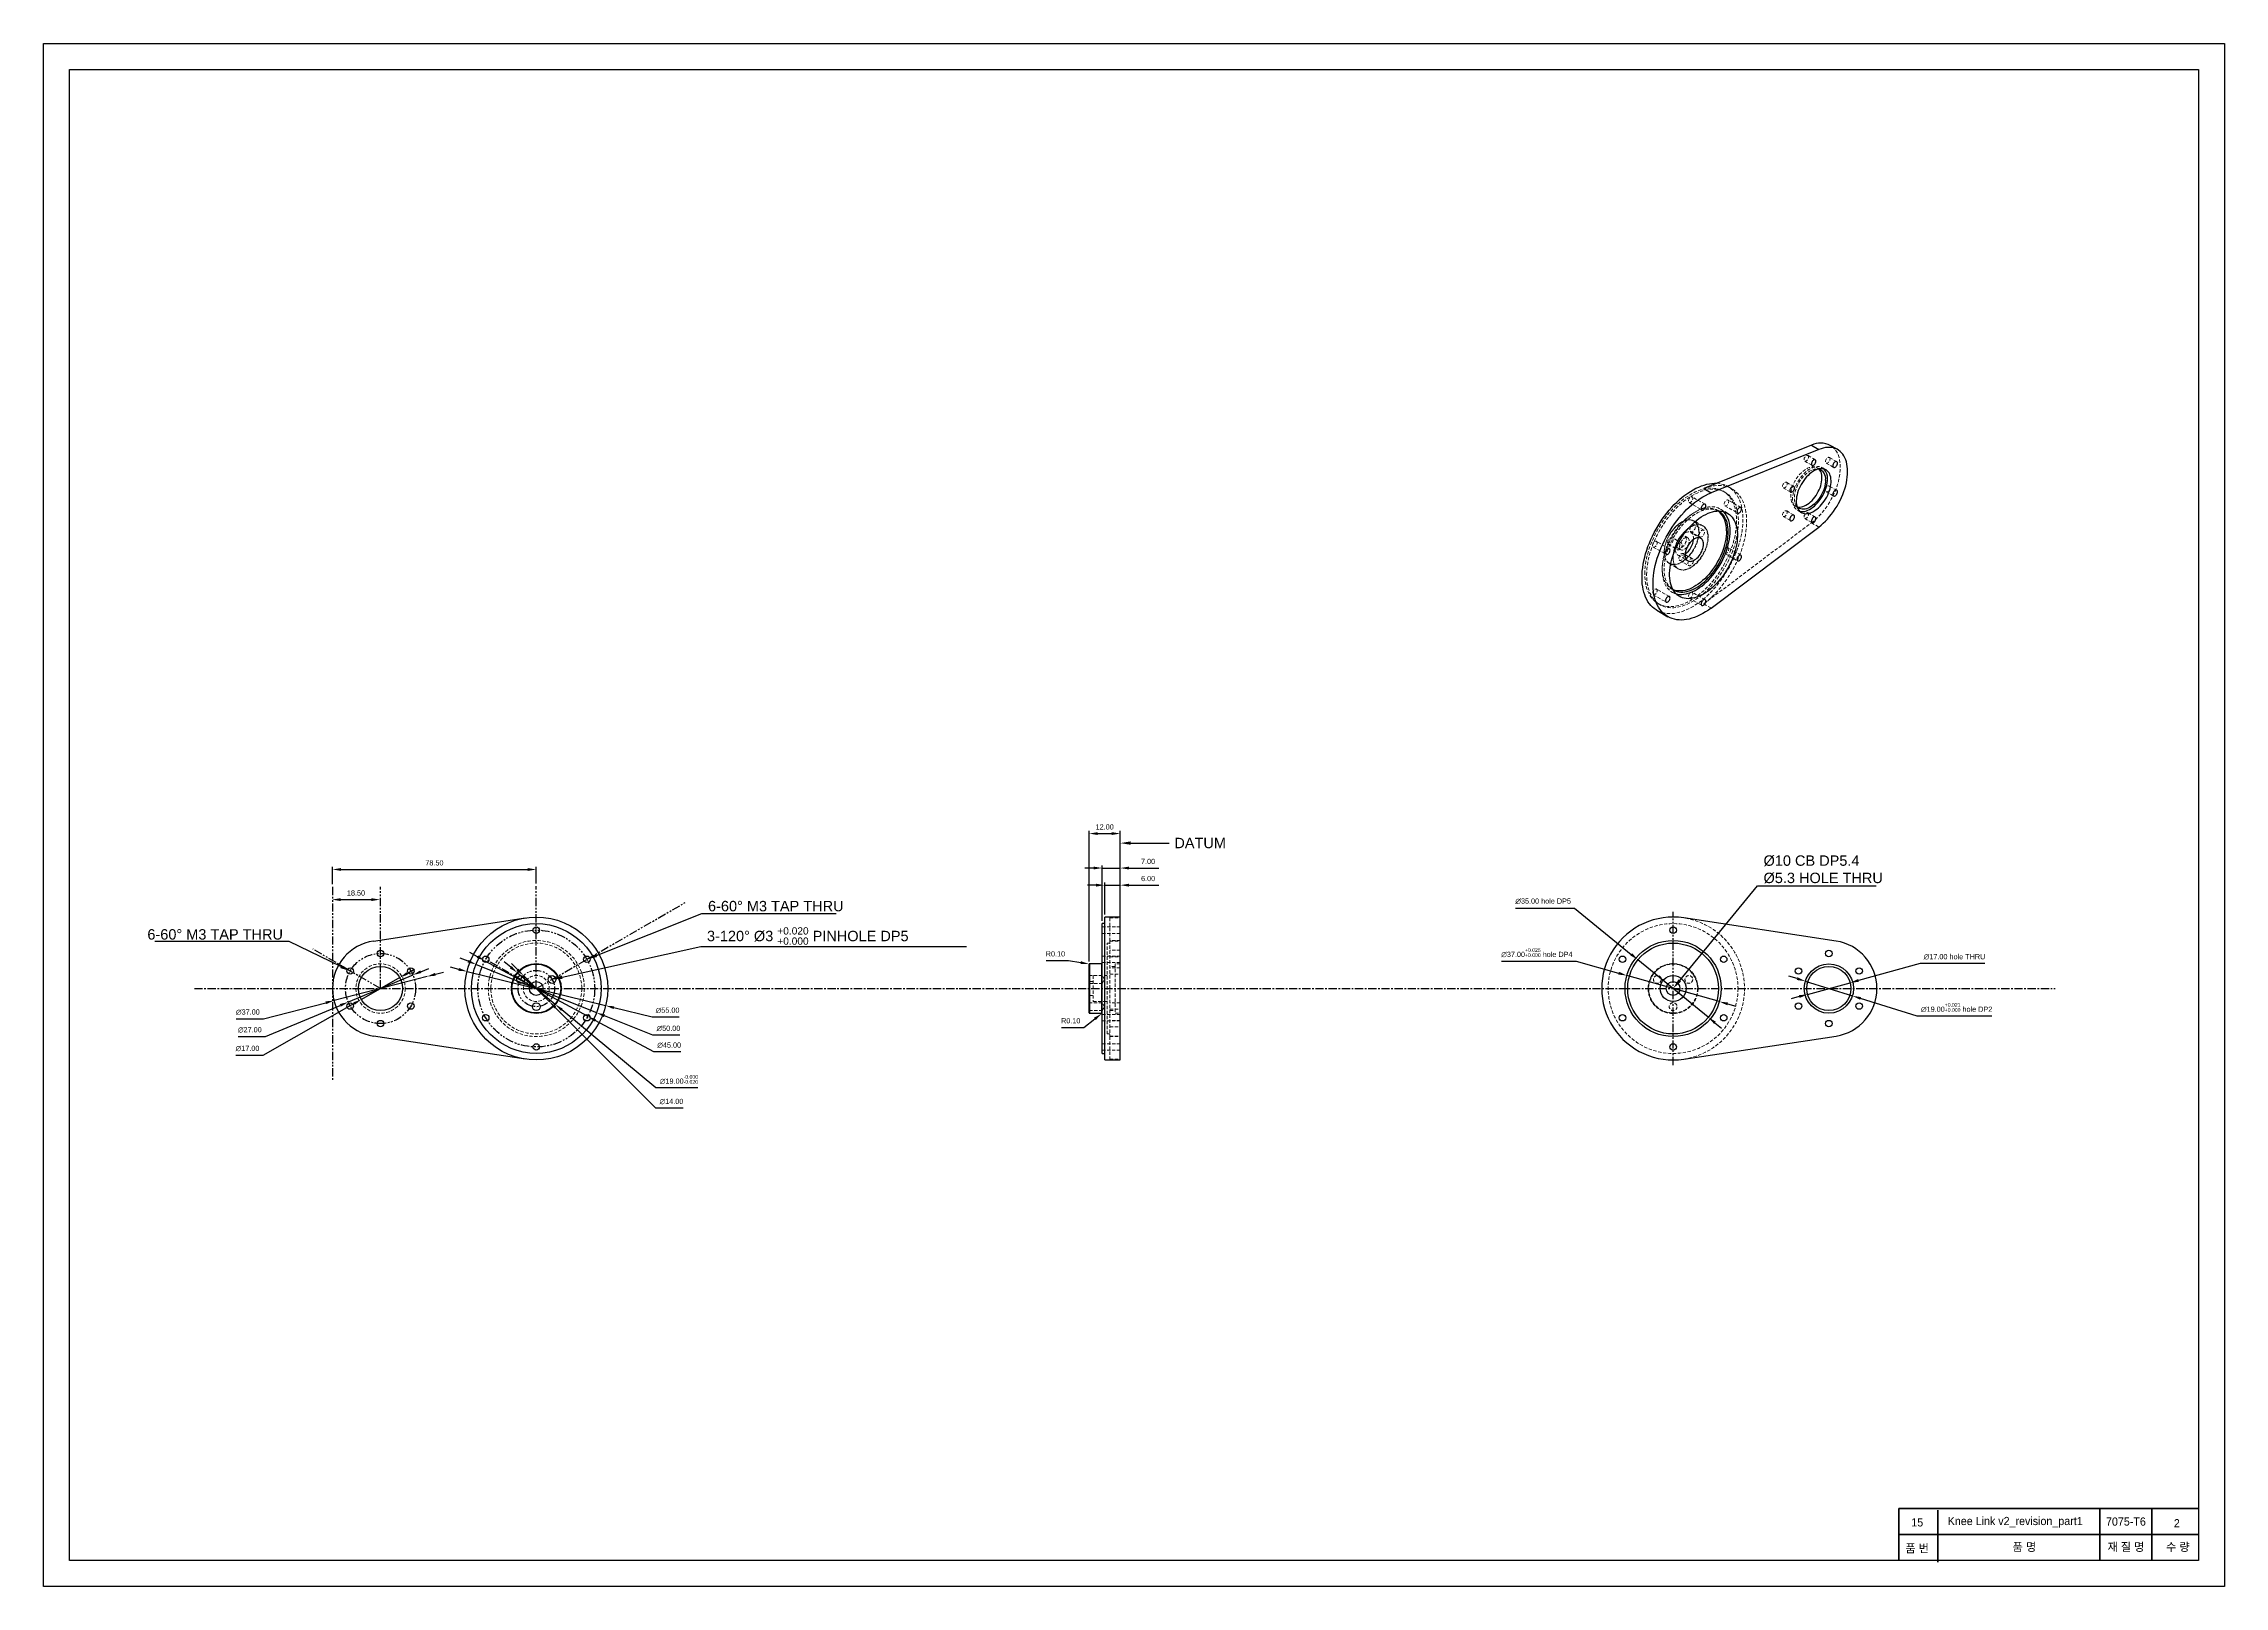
# Model space of a CAD drawing. Header units: millimetres. Extents: x 0 to 7560, y -1188 to 891.
# Drawn here: x 5040 to 5880, y -1188 to -594 of the extents above; entities that cross this region are included whole.
import ezdxf
from ezdxf import colors
from ezdxf.entities.mleader import LeaderData, LeaderLine
from ezdxf.math import Vec2, Vec3

# ---------------------------------------------------------------- set-up
doc = ezdxf.new("R2010")
doc.units = ezdxf.units.MM
doc.header["$PDSIZE"] = -1
for name, pattern in [('CENTER', [10.16, 6.35, -1.27, 1.27, -1.27]), ('HIDDEN', [1.905, 1.27, -0.635]), ('PHANTOM', [12.7, 6.35, -1.27, 1.27, -1.27, 1.27, -1.27])]:
    doc.linetypes.add(name, pattern=pattern)
doc.layers.get('0').update_dxf_attribs({"lineweight": 50})
for name, color, linetype, lineweight in [('보조선', 1, 'PHANTOM', 25), ('중심선', 1, 'CENTER', 25), ('중요 치수', 4, 'Continuous', 18), ('치수선', 6, 'Continuous', 18)]:
    doc.layers.add(name, color=color, linetype=linetype, lineweight=lineweight)
doc.styles.get("Standard").update_dxf_attribs({"font": 'arial.ttf', "height": 2})
doc.dimstyles.new('ISO-25', dxfattribs={"dimtxt": 2.5, "dimasz": 2.5, "dimexe": 1.25, "dimexo": 0.625, "dimtad": 1, "dimtxsty": 'Standard', "dimcen": 2.5, "dimadec": 0, "dimazin": 0, "dimtfac": 1, "dimtmove": 0, "dimatfit": 3, "dimfxl": 1, "dimarcsym": 0})

# ---------------------------------------------------------------- blocks, each defined once
blk = doc.blocks.new('*D411')
at = {"layer": 'Defpoints', "color": 0, "ltscale": 0.5, "transparency": 16777216}
for p in [(5187.84, -952.94), (5152.02, -962.23)]:
    blk.add_point(p, dxfattribs=at)
at = {"layer": '치수선', "color": 0, "lineweight": -2, "ltscale": 0.5, "transparency": 16777216}
for p, q in [((5187.84, -952.94), (5152.02, -962.23)), ((5191.03, -952.11), (5194.23, -951.28)), ((5124.81, -969.28), (5148.82, -963.05)), ((5114.37, -969.28), (5124.81, -969.28))]:
    blk.add_line(p, q, dxfattribs=at)
at = {"layer": '치수선', "color": 0, "ltscale": 0.5, "transparency": 16777216}
for points in [[(5190.89, -951.58), (5191.17, -952.65), (5187.84, -952.94)], [(5148.68, -962.52), (5148.96, -963.59), (5152.02, -962.23)]]:
    blk.add_solid(points, dxfattribs=at)
at = {"layer": '치수선', "color": 0, "ltscale": 0.5, "transparency": 16777216, "insert": (5118.83, -966.68), "char_height": 2, "attachment_point": 5}
blk.add_mtext('∅37.00', dxfattribs=at)
blk = doc.blocks.new('*D412')
at = {"layer": 'Defpoints', "color": 0, "ltscale": 0.5, "transparency": 16777216}
for p in [(5182.38, -952.38), (5157.47, -962.79)]:
    blk.add_point(p, dxfattribs=at)
at = {"layer": '치수선', "color": 0, "lineweight": -2, "ltscale": 0.5, "transparency": 16777216}
for p, q in [((5182.38, -952.38), (5157.47, -962.79)), ((5185.43, -951.11), (5188.48, -949.84)), ((5125.55, -976.11), (5154.42, -964.06)), ((5115.11, -976.11), (5125.55, -976.11))]:
    blk.add_line(p, q, dxfattribs=at)
at = {"layer": '치수선', "color": 0, "ltscale": 0.5, "transparency": 16777216}
for points in [[(5185.22, -950.6), (5185.64, -951.62), (5182.38, -952.38)], [(5154.21, -963.55), (5154.63, -964.57), (5157.47, -962.79)]]:
    blk.add_solid(points, dxfattribs=at)
at = {"layer": '치수선', "color": 0, "ltscale": 0.5, "transparency": 16777216, "insert": (5119.57, -973.51), "char_height": 2, "attachment_point": 5}
blk.add_mtext('∅27.00', dxfattribs=at)
blk = doc.blocks.new('*D413')
at = {"layer": 'Defpoints', "color": 0, "ltscale": 0.5, "transparency": 16777216}
for p in [(5177.32, -953.39), (5162.54, -961.78)]:
    blk.add_point(p, dxfattribs=at)
at = {"layer": '치수선', "color": 0, "lineweight": -2, "ltscale": 0.5, "transparency": 16777216}
for p, q in [((5177.32, -953.39), (5162.54, -961.78)), ((5180.19, -951.76), (5183.06, -950.13)), ((5124.67, -983.28), (5159.66, -963.41)), ((5114.23, -983.28), (5124.67, -983.28))]:
    blk.add_line(p, q, dxfattribs=at)
at = {"layer": '치수선', "color": 0, "ltscale": 0.5, "transparency": 16777216}
for points in [[(5179.92, -951.28), (5180.46, -952.23), (5177.32, -953.39)], [(5159.39, -962.93), (5159.94, -963.89), (5162.54, -961.78)]]:
    blk.add_solid(points, dxfattribs=at)
at = {"layer": '치수선', "color": 0, "ltscale": 0.5, "transparency": 16777216, "insert": (5118.69, -980.68), "char_height": 2, "attachment_point": 5}
blk.add_mtext('∅17.00', dxfattribs=at)
blk = doc.blocks.new('*D414')
at = {"layer": 'Defpoints', "color": 0, "ltscale": 0.5, "transparency": 16777216}
for p in [(5203.23, -951), (5256.63, -964.17)]:
    blk.add_point(p, dxfattribs=at)
at = {"layer": '치수선', "color": 0, "lineweight": -2, "ltscale": 0.5, "transparency": 16777216}
for p, q in [((5200.02, -950.2), (5196.82, -949.41)), ((5203.23, -951), (5256.63, -964.17)), ((5274.51, -968.59), (5259.83, -964.96)), ((5284.95, -968.59), (5274.51, -968.59))]:
    blk.add_line(p, q, dxfattribs=at)
at = {"layer": '치수선', "color": 0, "ltscale": 0.5, "transparency": 16777216}
for points in [[(5200.15, -949.67), (5199.89, -950.74), (5203.23, -951)], [(5259.96, -964.43), (5259.7, -965.5), (5256.63, -964.17)]]:
    blk.add_solid(points, dxfattribs=at)
at = {"layer": '치수선', "color": 0, "ltscale": 0.5, "transparency": 16777216, "insert": (5280.49, -964.32), "char_height": 2, "attachment_point": 5}
blk.add_mtext('\\P∅55.00', dxfattribs=at)
blk = doc.blocks.new('*D415')
at = {"layer": 'Defpoints', "color": 0, "ltscale": 0.5, "transparency": 16777216}
for p in [(5206.72, -948.29), (5253.14, -966.87)]:
    blk.add_point(p, dxfattribs=at)
at = {"layer": '치수선', "color": 0, "lineweight": -2, "ltscale": 0.5, "transparency": 16777216}
for p, q in [((5203.65, -947.07), (5200.59, -945.84)), ((5206.72, -948.29), (5253.14, -966.87)), ((5274.82, -975.56), (5256.2, -968.1)), ((5285.26, -975.56), (5274.82, -975.56))]:
    blk.add_line(p, q, dxfattribs=at)
at = {"layer": '치수선', "color": 0, "ltscale": 0.5, "transparency": 16777216}
for points in [[(5203.86, -946.55), (5203.45, -947.58), (5206.72, -948.29)], [(5256.41, -967.59), (5256, -968.61), (5253.14, -966.87)]]:
    blk.add_solid(points, dxfattribs=at)
at = {"layer": '치수선', "color": 0, "ltscale": 0.5, "transparency": 16777216, "insert": (5280.8, -972.95), "char_height": 2, "attachment_point": 5}
blk.add_mtext('∅50.00', dxfattribs=at)
blk = doc.blocks.new('*D416')
at = {"layer": 'Defpoints', "color": 0, "ltscale": 0.5, "transparency": 16777216}
for p in [(5222.63, -951.51), (5237.23, -963.66)]:
    blk.add_point(p, dxfattribs=at)
at = {"layer": '중요 치수', "color": 0, "lineweight": -2, "ltscale": 0.5, "transparency": 16777216}
for p, q in [((5220.09, -949.39), (5217.55, -947.28)), ((5222.63, -951.51), (5237.23, -963.66)), ((5275.9, -995.85), (5239.77, -965.77)), ((5292.08, -995.85), (5275.9, -995.85))]:
    blk.add_line(p, q, dxfattribs=at)
at = {"layer": '중요 치수', "color": 0, "ltscale": 0.5, "transparency": 16777216}
for points in [[(5220.44, -948.97), (5219.74, -949.82), (5222.63, -951.51)], [(5240.12, -965.35), (5239.41, -966.2), (5237.23, -963.66)]]:
    blk.add_solid(points, dxfattribs=at)
at = {"layer": '중요 치수', "color": 0, "ltscale": 0.5, "transparency": 16777216, "insert": (5284.86, -992.62), "char_height": 2, "attachment_point": 5}
blk.add_mtext('∅19.00{\\H0.7x;\\S-0.000^ -0.020;}', dxfattribs=at)
blk = doc.blocks.new('*D417')
at = {"layer": 'Defpoints', "color": 0, "ltscale": 0.5, "transparency": 16777216}
for p in [(5224.98, -952.63), (5234.87, -962.54)]:
    blk.add_point(p, dxfattribs=at)
at = {"layer": '치수선', "color": 0, "lineweight": -2, "ltscale": 0.5, "transparency": 16777216}
for p, q in [((5222.65, -950.29), (5220.31, -947.96)), ((5224.98, -952.63), (5234.87, -962.54)), ((5275.99, -1003.71), (5237.21, -964.87)), ((5286.43, -1003.71), (5275.99, -1003.71))]:
    blk.add_line(p, q, dxfattribs=at)
at = {"layer": '치수선', "color": 0, "ltscale": 0.5, "transparency": 16777216}
for points in [[(5223.04, -949.9), (5222.26, -950.68), (5224.98, -952.63)], [(5237.6, -964.49), (5236.82, -965.26), (5234.87, -962.54)]]:
    blk.add_solid(points, dxfattribs=at)
at = {"layer": '치수선', "color": 0, "ltscale": 0.5, "transparency": 16777216, "insert": (5281.97, -1001.11), "char_height": 2, "attachment_point": 5}
blk.add_mtext('∅14.00', dxfattribs=at)
blk = doc.blocks.new('*D418')
at = {"layer": 'Defpoints', "color": 0, "ltscale": 0.5, "transparency": 16777216}
for p in [(5210.13, -946.89), (5249.72, -968.28)]:
    blk.add_point(p, dxfattribs=at)
at = {"layer": '치수선', "color": 0, "lineweight": -2, "ltscale": 0.5, "transparency": 16777216}
for p, q in [((5207.23, -945.32), (5204.32, -943.75)), ((5210.13, -946.89), (5249.72, -968.28)), ((5275.13, -982.01), (5252.63, -969.85)), ((5285.57, -982.01), (5275.13, -982.01))]:
    blk.add_line(p, q, dxfattribs=at)
at = {"layer": '치수선', "color": 0, "ltscale": 0.5, "transparency": 16777216}
for points in [[(5207.49, -944.83), (5206.97, -945.8), (5210.13, -946.89)], [(5252.89, -969.37), (5252.36, -970.34), (5249.72, -968.28)]]:
    blk.add_solid(points, dxfattribs=at)
at = {"layer": '치수선', "color": 0, "ltscale": 0.5, "transparency": 16777216, "insert": (5281.11, -979.41), "char_height": 2, "attachment_point": 5}
blk.add_mtext('∅45.00', dxfattribs=at)
blk = doc.blocks.new('*D419')
at = {"layer": 'Defpoints', "color": 0, "ltscale": 0.5, "transparency": 16777216}
for p in [(5442.87, -948.17), (5442.96, -948.18)]:
    blk.add_point(p, dxfattribs=at)
at = {"layer": '치수선', "color": 0, "lineweight": -2, "ltscale": 0.5, "transparency": 16777216}
for p, q in [((5426.33, -946.78), (5434.96, -946.78)), ((5434.96, -946.78), (5439.61, -947.6)), ((5442.96, -948.18), (5442.87, -948.17))]:
    blk.add_line(p, q, dxfattribs=at)
at = {"layer": '치수선', "color": 0, "ltscale": 0.5, "transparency": 16777216}
blk.add_solid([(5439.71, -947.05), (5439.52, -948.14), (5442.87, -948.17)], dxfattribs=at)
at = {"layer": '치수선', "color": 0, "ltscale": 0.5, "transparency": 16777216, "insert": (5429.89, -944.24), "char_height": 2, "attachment_point": 5}
blk.add_mtext('R0.10', dxfattribs=at)
blk = doc.blocks.new('*D420')
at = {"layer": 'Defpoints', "color": 0, "ltscale": 0.5, "transparency": 16777216}
for p in [(5447.69, -967.25), (5447.76, -967.18)]:
    blk.add_point(p, dxfattribs=at)
at = {"layer": '치수선', "color": 0, "lineweight": -2, "ltscale": 0.5, "transparency": 16777216}
for p, q in [((5432.23, -972.55), (5440.86, -972.55)), ((5440.86, -972.55), (5445.08, -969.27)), ((5447.76, -967.18), (5447.69, -967.25))]:
    blk.add_line(p, q, dxfattribs=at)
blk.add_arc((5447.76, -967.18), 0.1, 90, 217.8378, dxfattribs=at)
at = {"layer": '치수선', "color": 0, "ltscale": 0.5, "transparency": 16777216}
blk.add_solid([(5444.74, -968.84), (5445.42, -969.71), (5447.69, -967.25)], dxfattribs=at)
at = {"layer": '치수선', "color": 0, "ltscale": 0.5, "transparency": 16777216, "insert": (5435.78, -970), "char_height": 2, "attachment_point": 5}
blk.add_mtext('R0.10', dxfattribs=at)
blk = doc.blocks.new('*D441')
at = {"layer": 'Defpoints', "color": 0, "ltscale": 0.5, "transparency": 16777216}
for p in [(5650, -952.57), (5685.61, -962.6)]:
    blk.add_point(p, dxfattribs=at)
at = {"layer": '중요 치수', "color": 0, "lineweight": -2, "ltscale": 0.5, "transparency": 16777216}
for p, q in [((5601.76, -947.05), (5630.42, -947.05)), ((5630.42, -947.05), (5646.82, -951.67)), ((5685.61, -962.6), (5650, -952.57)), ((5688.79, -963.5), (5691.97, -964.39))]:
    blk.add_line(p, q, dxfattribs=at)
at = {"layer": '중요 치수', "color": 0, "ltscale": 0.5, "transparency": 16777216}
for points in [[(5646.97, -951.14), (5646.67, -952.2), (5650, -952.57)], [(5688.94, -962.97), (5688.64, -964.03), (5685.61, -962.6)]]:
    blk.add_solid(points, dxfattribs=at)
at = {"layer": '중요 치수', "color": 0, "ltscale": 0.5, "transparency": 16777216, "insert": (5615.33, -943.82), "char_height": 2, "attachment_point": 5}
blk.add_mtext('∅37.00{\\H0.7x;\\S+0.025^ +0.000;} hole DP4', dxfattribs=at)
blk = doc.blocks.new('*D442')
at = {"layer": 'Defpoints', "color": 0, "ltscale": 0.5, "transparency": 16777216}
for p in [(5654.25, -946.51), (5681.35, -968.66)]:
    blk.add_point(p, dxfattribs=at)
at = {"layer": '중요 치수', "color": 0, "lineweight": -2, "ltscale": 0.5, "transparency": 16777216}
for p, q in [((5607.14, -926.59), (5629.88, -926.59)), ((5629.88, -926.59), (5651.7, -944.42)), ((5681.35, -968.66), (5654.25, -946.51)), ((5683.91, -970.75), (5686.47, -972.84))]:
    blk.add_line(p, q, dxfattribs=at)
at = {"layer": '중요 치수', "color": 0, "ltscale": 0.5, "transparency": 16777216}
for points in [[(5652.04, -943.99), (5651.35, -944.85), (5654.25, -946.51)], [(5684.26, -970.32), (5683.56, -971.17), (5681.35, -968.66)]]:
    blk.add_solid(points, dxfattribs=at)
at = {"layer": '중요 치수', "color": 0, "ltscale": 0.5, "transparency": 16777216, "insert": (5617.75, -923.98), "char_height": 2, "attachment_point": 5}
blk.add_mtext('∅35.00 hole DP5', dxfattribs=at)
blk = doc.blocks.new('*D443')
at = {"layer": 'Defpoints', "color": 0, "ltscale": 0.5, "transparency": 16777216}
for p in [(5718.73, -954.76), (5736.87, -960.41)]:
    blk.add_point(p, dxfattribs=at)
at = {"layer": '중요 치수', "color": 0, "lineweight": -2, "ltscale": 0.5, "transparency": 16777216}
for p, q in [((5715.58, -953.78), (5712.43, -952.8)), ((5718.73, -954.76), (5736.87, -960.41)), ((5761.76, -968.16), (5740.03, -961.39)), ((5790.57, -968.16), (5761.76, -968.16))]:
    blk.add_line(p, q, dxfattribs=at)
at = {"layer": '중요 치수', "color": 0, "ltscale": 0.5, "transparency": 16777216}
for points in [[(5715.74, -953.25), (5715.42, -954.3), (5718.73, -954.76)], [(5740.19, -960.87), (5739.86, -961.92), (5736.87, -960.41)]]:
    blk.add_solid(points, dxfattribs=at)
at = {"layer": '중요 치수', "color": 0, "ltscale": 0.5, "transparency": 16777216, "insert": (5777.02, -964.93), "char_height": 2, "attachment_point": 5}
blk.add_mtext('∅19.00{\\H0.7x;\\S+0.021^ +0.000;} hole DP2', dxfattribs=at)
blk = doc.blocks.new('*D429')
at = {"layer": 'Defpoints', "color": 0, "ltscale": 0.5, "transparency": 16777216}
for p in [(5151.22, -923.35), (5169.72, -923.35), (5169.72, -923.35)]:
    blk.add_point(p, dxfattribs=at)
at = {"layer": '치수선', "color": 0, "lineweight": -2, "ltscale": 0.5, "transparency": 16777216}
blk.add_line((5154.52, -923.35), (5166.42, -923.35), dxfattribs=at)
at = {"layer": '치수선', "color": 0, "ltscale": 0.5, "transparency": 16777216}
for points in [[(5154.52, -922.8), (5154.52, -923.9), (5151.22, -923.35)], [(5166.42, -922.8), (5166.42, -923.9), (5169.72, -923.35)]]:
    blk.add_solid(points, dxfattribs=at)
at = {"layer": '치수선', "color": 0, "ltscale": 0.5, "transparency": 16777216, "insert": (5160.47, -920.81), "char_height": 2, "attachment_point": 5}
blk.add_mtext('18.50', dxfattribs=at)
blk = doc.blocks.new('*D430')
at = {"layer": 'Defpoints', "color": 0, "ltscale": 0.5, "transparency": 16777216}
for p in [(5229.93, -911.75), (5151.43, -918.45), (5229.93, -918.17)]:
    blk.add_point(p, dxfattribs=at)
at = {"layer": '치수선', "color": 0, "lineweight": -2, "ltscale": 0.5, "transparency": 16777216}
for p, q in [((5151.43, -917.45), (5151.43, -910.75)), ((5154.73, -911.75), (5226.62, -911.75)), ((5229.93, -917.17), (5229.93, -910.75))]:
    blk.add_line(p, q, dxfattribs=at)
at = {"layer": '치수선', "color": 0, "ltscale": 0.5, "transparency": 16777216}
for points in [[(5154.73, -911.2), (5154.73, -912.3), (5151.43, -911.75)], [(5226.62, -911.2), (5226.62, -912.3), (5229.93, -911.75)]]:
    blk.add_solid(points, dxfattribs=at)
at = {"layer": '치수선', "color": 0, "ltscale": 0.5, "transparency": 16777216, "insert": (5190.68, -909.21), "char_height": 2, "attachment_point": 5}
blk.add_mtext('78.50', dxfattribs=at)
blk = doc.blocks.new('*D536')
at = {"layer": 'Defpoints', "color": 0, "ltscale": 0.5, "transparency": 16777216}
for p in [(5454.86, -917.78), (5448.86, -930.08), (5454.86, -930.08)]:
    blk.add_point(p, dxfattribs=at)
at = {"layer": '치수선', "color": 0, "lineweight": -2, "ltscale": 0.5, "transparency": 16777216}
for p, q in [((5445.56, -917.78), (5442.26, -917.78)), ((5448.86, -929.08), (5448.86, -916.78)), ((5448.86, -917.78), (5454.86, -917.78)), ((5454.86, -929.08), (5454.86, -916.78)), ((5458.17, -917.78), (5469.72, -917.78))]:
    blk.add_line(p, q, dxfattribs=at)
at = {"layer": '치수선', "color": 0, "ltscale": 0.5, "transparency": 16777216}
for points in [[(5445.56, -917.23), (5445.56, -918.33), (5448.86, -917.78)], [(5458.17, -917.23), (5458.17, -918.33), (5454.86, -917.78)]]:
    blk.add_solid(points, dxfattribs=at)
at = {"layer": '치수선', "color": 0, "ltscale": 0.5, "transparency": 16777216, "insert": (5465.59, -915.24), "char_height": 2, "attachment_point": 5}
blk.add_mtext('6.00', dxfattribs=at)
blk = doc.blocks.new('*D537')
at = {"layer": 'Defpoints', "color": 0, "ltscale": 0.5, "transparency": 16777216}
for p in [(5454.86, -911.19), (5447.86, -932.58), (5454.86, -932.58)]:
    blk.add_point(p, dxfattribs=at)
at = {"layer": '치수선', "color": 0, "lineweight": -2, "ltscale": 0.5, "transparency": 16777216}
for p, q in [((5444.56, -911.19), (5441.26, -911.19)), ((5447.86, -931.58), (5447.86, -910.19)), ((5447.86, -911.19), (5454.86, -911.19)), ((5454.86, -931.58), (5454.86, -910.19)), ((5458.17, -911.19), (5469.69, -911.19))]:
    blk.add_line(p, q, dxfattribs=at)
at = {"layer": '치수선', "color": 0, "ltscale": 0.5, "transparency": 16777216}
for points in [[(5444.56, -910.64), (5444.56, -911.74), (5447.86, -911.19)], [(5458.17, -910.64), (5458.17, -911.74), (5454.86, -911.19)]]:
    blk.add_solid(points, dxfattribs=at)
at = {"layer": '치수선', "color": 0, "ltscale": 0.5, "transparency": 16777216, "insert": (5465.58, -908.65), "char_height": 2, "attachment_point": 5}
blk.add_mtext('7.00', dxfattribs=at)
blk = doc.blocks.new('*D538')
at = {"layer": 'Defpoints', "color": 0, "ltscale": 0.5, "transparency": 16777216}
for p in [(5454.86, -897.92), (5442.86, -948.18), (5454.86, -948.18)]:
    blk.add_point(p, dxfattribs=at)
at = {"layer": '치수선', "color": 0, "lineweight": -2, "ltscale": 0.5, "transparency": 16777216}
for p, q in [((5442.86, -947.18), (5442.86, -896.92)), ((5446.17, -897.92), (5451.56, -897.92)), ((5454.86, -947.18), (5454.86, -896.92))]:
    blk.add_line(p, q, dxfattribs=at)
at = {"layer": '치수선', "color": 0, "ltscale": 0.5, "transparency": 16777216}
for points in [[(5446.17, -897.37), (5446.17, -898.47), (5442.86, -897.92)], [(5451.56, -897.37), (5451.56, -898.47), (5454.86, -897.92)]]:
    blk.add_solid(points, dxfattribs=at)
at = {"layer": '치수선', "color": 0, "ltscale": 0.5, "transparency": 16777216, "insert": (5448.86, -895.37), "char_height": 2, "attachment_point": 5}
blk.add_mtext('12.00', dxfattribs=at)
blk = doc.blocks.new('*D539')
at = {"layer": 'Defpoints', "color": 0, "ltscale": 0.5, "transparency": 16777216}
for p in [(5736, -955.34), (5719.6, -959.82)]:
    blk.add_point(p, dxfattribs=at)
at = {"layer": '중요 치수', "color": 0, "lineweight": -2, "ltscale": 0.5, "transparency": 16777216}
for p, q in [((5762.97, -947.98), (5739.19, -954.47)), ((5787.91, -947.98), (5762.97, -947.98)), ((5719.6, -959.82), (5736, -955.34)), ((5716.42, -960.69), (5713.23, -961.56))]:
    blk.add_line(p, q, dxfattribs=at)
at = {"layer": '중요 치수', "color": 0, "ltscale": 0.5, "transparency": 16777216}
for points in [[(5739.04, -953.94), (5739.33, -955.01), (5736, -955.34)], [(5716.27, -960.16), (5716.56, -961.22), (5719.6, -959.82)]]:
    blk.add_solid(points, dxfattribs=at)
at = {"layer": '중요 치수', "color": 0, "ltscale": 0.5, "transparency": 16777216, "insert": (5776.2, -945.38), "char_height": 2, "attachment_point": 5}
blk.add_mtext('∅17.00 hole THRU', dxfattribs=at)

msp = doc.modelspace()

# ---------------------------------------------------------------- linework, layer by layer
at = {"color": 7, "linetype": 'Continuous', "lineweight": 25}
for p, q in [((5721.075, -748.402), (5679.603, -765.077)), ((5723.903, -750.035), (5682.431, -766.71)), ((5721.075, -748.402), (5723.903, -750.035)), ((5731.19, -750.081), (5728.362, -748.448)), ((5679.603, -765.077), (5682.431, -766.71)), ((5682.431, -811.112), (5723.903, -779.905)), ((5661.523, -811.962), (5665.765, -814.411)), ((5167.152, -939.293), (5225.802, -930.395)), ((5454.865, -930.084), (5448.865, -930.084)), ((5448.865, -957.584), (5448.865, -930.084)), ((5454.865, -985.084), (5454.865, -930.084)), ((5730.578, -939.293), (5671.928, -930.395)), ((5448.865, -932.584), (5447.865, -932.584)), ((5447.865, -957.584), (5447.865, -932.584)), ((5442.865, -957.584), (5442.865, -948.184)), ((5447.765, -948.084), (5442.965, -948.084)), ((5442.965, -948.084), (5442.965, -957.584)), ((5447.765, -967.084), (5447.765, -948.084)), ((5442.865, -966.984), (5442.865, -957.584)), ((5442.965, -957.584), (5442.965, -967.084)), ((5447.865, -982.584), (5447.865, -957.584)), ((5448.865, -985.084), (5448.865, -957.584)), ((5442.965, -967.084), (5447.765, -967.084)), ((5225.802, -984.773), (5167.152, -975.875)), ((5447.865, -982.584), (5448.865, -982.584)), ((5671.928, -984.773), (5730.578, -975.875)), ((5448.865, -985.084), (5454.865, -985.084))]:
    msp.add_line(p, q, dxfattribs=at)
at = {"color": 7, "linetype": 'HIDDEN', "lineweight": 18}
for p, q in [((5718.487, -754.529), (5721.316, -756.162)), ((5722.566, -753.997), (5719.737, -752.364)), ((5726.754, -755.268), (5729.583, -756.901)), ((5730.833, -754.736), (5728.004, -753.103)), ((5690.435, -765.146), (5689.021, -764.329)), ((5714.299, -764.281), (5711.47, -762.648)), ((5724.776, -757.925), (5723.362, -757.108)), ((5726.69, -757.875), (5725.276, -757.059)), ((5730.833, -765.759), (5728.004, -764.126)), ((5673.94, -770.448), (5678.889, -773.305)), ((5680.139, -771.14), (5675.19, -768.283)), ((5687.771, -766.494), (5687.064, -766.086)), ((5687.718, -771.68), (5692.668, -774.537)), ((5693.918, -772.372), (5688.968, -769.515)), ((5710.22, -764.813), (5713.049, -766.446)), ((5714.863, -771.831), (5716.277, -772.648)), ((5726.754, -766.291), (5729.583, -767.924)), ((5679.243, -779.469), (5675.849, -777.51)), ((5679.601, -781.106), (5676.066, -779.065)), ((5679.603, -809.479), (5721.075, -778.272)), ((5685.435, -773.806), (5684.728, -773.398)), ((5688.764, -774.573), (5685.935, -772.94)), ((5710.22, -775.836), (5713.049, -777.469)), ((5714.299, -775.304), (5711.47, -773.671)), ((5715.777, -773.514), (5717.191, -774.33)), ((5718.487, -776.576), (5721.316, -778.208)), ((5722.566, -776.043), (5719.737, -774.41)), ((5721.075, -778.272), (5723.903, -779.905)), ((5660.161, -787.588), (5665.111, -790.445)), ((5666.361, -788.28), (5661.411, -785.423)), ((5665.993, -786.612), (5669.528, -788.653)), ((5671.028, -786.055), (5667.492, -784.014)), ((5669.704, -787.991), (5670.836, -788.644)), ((5673.485, -784.054), (5672.354, -783.401)), ((5674.566, -781.663), (5678.101, -783.704)), ((5678.479, -784.224), (5674.66, -782.019)), ((5693.918, -790.744), (5688.968, -787.887)), ((5666.35, -793.965), (5669.744, -795.924)), ((5669.661, -790.68), (5673.479, -792.884)), ((5670.279, -792.711), (5673.815, -794.752)), ((5675.315, -792.154), (5671.779, -790.113)), ((5687.718, -790.052), (5692.668, -792.909)), ((5660.161, -805.96), (5665.111, -808.818)), ((5666.361, -806.652), (5661.411, -803.795)), ((5667.23, -803.71), (5667.937, -804.118)), ((5667.437, -804.984), (5670.265, -806.617)), ((5680.139, -807.884), (5675.19, -805.027)), ((5662.066, -809.389), (5662.773, -809.797)), ((5673.94, -807.192), (5678.889, -810.05)), ((5679.603, -809.479), (5682.431, -811.112)), ((5450.865, -930.395), (5450.865, -939.084)), ((5450.865, -930.395), (5454.865, -930.395)), ((5454.865, -933.834), (5447.865, -933.834)), ((5447.865, -936.334), (5454.865, -936.334)), ((5449.865, -975.084), (5449.865, -940.084)), ((5450.865, -940.084), (5449.865, -940.084)), ((5450.865, -939.084), (5450.865, -976.084)), ((5454.865, -939.084), (5450.865, -939.084)), ((5450.865, -939.293), (5454.865, -939.293)), ((5442.965, -967.084), (5442.965, -948.084)), ((5447.765, -948.084), (5447.765, -957.584)), ((5454.865, -945.084), (5447.865, -945.084)), ((5447.865, -947.584), (5454.865, -947.584)), ((5454.865, -942.834), (5450.865, -942.834)), ((5450.865, -945.334), (5454.865, -945.334)), ((5452.865, -949.084), (5450.865, -949.084)), ((5452.865, -948.084), (5452.865, -967.084)), ((5454.865, -948.084), (5452.865, -948.084)), ((5447.865, -952.584), (5442.865, -952.584)), ((5444.465, -954.934), (5442.865, -954.934)), ((5442.865, -955.584), (5447.865, -955.584)), ((5444.465, -952.584), (5444.465, -962.584)), ((5447.765, -957.584), (5447.765, -967.084)), ((5448.766, -954.084), (5447.865, -952.584)), ((5449.865, -952.584), (5447.865, -952.584)), ((5447.865, -955.584), (5448.766, -954.084)), ((5454.865, -949.584), (5450.865, -949.584)), ((5450.865, -952.084), (5454.865, -952.084)), ((5442.865, -960.234), (5444.465, -960.234)), ((5447.865, -963.084), (5442.865, -963.084)), ((5444.465, -962.584), (5449.865, -962.584)), ((5448.766, -964.584), (5447.865, -963.084)), ((5447.865, -966.084), (5448.766, -964.584)), ((5454.865, -963.084), (5450.865, -963.084)), ((5450.865, -965.584), (5454.865, -965.584)), ((5442.865, -966.084), (5447.865, -966.084)), ((5454.865, -967.584), (5447.865, -967.584)), ((5447.865, -970.084), (5454.865, -970.084)), ((5450.865, -966.084), (5452.865, -966.084)), ((5454.865, -969.834), (5450.865, -969.834)), ((5450.865, -972.334), (5454.865, -972.334)), ((5452.865, -967.084), (5454.865, -967.084)), ((5454.865, -978.834), (5447.865, -978.834)), ((5447.865, -981.334), (5454.865, -981.334)), ((5449.865, -975.084), (5450.865, -975.084)), ((5450.865, -975.875), (5454.865, -975.875)), ((5450.865, -976.084), (5450.865, -984.773)), ((5450.865, -976.084), (5454.865, -976.084)), ((5450.865, -984.773), (5454.865, -984.773))]:
    msp.add_line(p, q, dxfattribs=at)
for p, q in [((5754.749, -1157.768), (5870.146, -1157.768)), ((5754.749, -1177.768), (5754.749, -1157.768)), ((5769.754, -1178.488), (5769.754, -1158.488)), ((5832.232, -1177.768), (5832.232, -1157.768)), ((5852.232, -1177.768), (5852.232, -1157.768)), ((5754.749, -1167.768), (5870.146, -1167.768))]:
    msp.add_line(p, q)
at = {"color": 7, "linetype": 'HIDDEN', "lineweight": 18, "flags": 128}
for points in [[(5719.996, -752.936), (5719.966, -752.689), (5719.878, -752.494), (5719.737, -752.364), (5719.554, -752.307), (5719.341, -752.328), (5719.112, -752.426), (5718.884, -752.593), (5718.67, -752.818), (5718.487, -753.086), (5718.347, -753.378), (5718.259, -753.675), (5718.228, -753.957), (5718.259, -754.203), (5718.347, -754.399), (5718.487, -754.529), (5718.67, -754.585), (5718.884, -754.564), (5719.112, -754.467), (5719.341, -754.3), (5719.554, -754.075), (5719.737, -753.807), (5719.878, -753.515), (5719.966, -753.218), (5719.996, -752.936)], [(5721.075, -778.272), (5721.944, -777.583), (5722.801, -776.834), (5723.64, -776.028), (5724.459, -775.169), (5725.254, -774.262), (5726.02, -773.31), (5726.755, -772.317), (5727.455, -771.288), (5728.117, -770.229), (5728.738, -769.143), (5729.314, -768.035), (5729.844, -766.911), (5730.325, -765.777), (5730.755, -764.636), (5731.132, -763.494), (5731.453, -762.357), (5731.718, -761.229), (5731.925, -760.117), (5732.074, -759.024), (5732.164, -757.956), (5732.194, -756.918), (5732.164, -755.914), (5732.074, -754.95), (5731.925, -754.029), (5731.718, -753.156), (5731.453, -752.334), (5731.132, -751.568), (5730.755, -750.861), (5730.325, -750.217), (5729.844, -749.637), (5729.314, -749.125), (5728.738, -748.683), (5728.362, -748.448)], [(5728.263, -753.675), (5728.233, -753.429), (5728.145, -753.233), (5728.004, -753.103), (5727.821, -753.047), (5727.608, -753.068), (5727.379, -753.165), (5727.151, -753.332), (5726.937, -753.557), (5726.754, -753.825), (5726.614, -754.117), (5726.526, -754.414), (5726.495, -754.696), (5726.526, -754.943), (5726.614, -755.138), (5726.754, -755.268), (5726.937, -755.325), (5727.151, -755.304), (5727.379, -755.206), (5727.608, -755.039), (5727.821, -754.814), (5728.004, -754.547), (5728.145, -754.254), (5728.233, -753.957), (5728.263, -753.675)], [(5684.622, -763.059), (5684.686, -763.063), (5685.601, -763.158), (5686.486, -763.327), (5687.336, -763.57), (5688.151, -763.887), (5688.927, -764.276), (5689.663, -764.737), (5690.356, -765.267), (5691.003, -765.865), (5691.604, -766.53), (5692.156, -767.26), (5692.658, -768.051), (5693.107, -768.903), (5693.504, -769.812), (5693.846, -770.776), (5694.132, -771.792), (5694.363, -772.857), (5694.536, -773.967), (5694.652, -775.119), (5694.71, -776.311), (5694.71, -777.537), (5694.652, -778.796), (5694.536, -780.082), (5694.363, -781.392), (5694.132, -782.723), (5693.846, -784.07), (5693.504, -785.428), (5693.107, -786.795), (5692.658, -788.166), (5692.156, -789.537), (5691.604, -790.904), (5691.003, -792.262), (5690.356, -793.609), (5689.663, -794.939), (5688.927, -796.248), (5688.151, -797.534), (5687.336, -798.791), (5686.486, -800.017), (5685.601, -801.207), (5684.686, -802.358), (5683.743, -803.467), (5682.774, -804.53), (5681.784, -805.545), (5680.773, -806.507), (5679.747, -807.415), (5678.706, -808.265), (5677.656, -809.054), (5676.599, -809.782), (5675.537, -810.445), (5674.475, -811.041), (5673.415, -811.57), (5672.361, -812.028), (5671.315, -812.415), (5670.282, -812.729), (5669.263, -812.97), (5668.262, -813.137), (5667.282, -813.23), (5666.326, -813.247), (5665.396, -813.19), (5664.496, -813.058), (5663.628, -812.852), (5662.795, -812.572), (5661.999, -812.218), (5661.523, -811.962)], [(5679.603, -765.077), (5680.648, -764.691), (5681.682, -764.377), (5682.7, -764.136), (5683.701, -763.97), (5684.68, -763.877), (5685.636, -763.86), (5686.565, -763.918), (5687.465, -764.05), (5688.333, -764.257), (5689.165, -764.537), (5689.961, -764.89), (5690.717, -765.315), (5691.431, -765.811), (5692.101, -766.376), (5692.725, -767.008), (5693.302, -767.705), (5693.828, -768.466), (5694.304, -769.288), (5694.727, -770.169), (5695.096, -771.105), (5695.411, -772.096), (5695.669, -773.136), (5695.871, -774.223), (5696.015, -775.355), (5696.102, -776.527), (5696.131, -777.736), (5696.102, -778.979), (5696.015, -780.252), (5695.871, -781.55), (5695.669, -782.871), (5695.411, -784.209), (5695.096, -785.562), (5694.727, -786.925), (5694.304, -788.295), (5693.828, -789.666), (5693.302, -791.035), (5692.725, -792.398), (5692.101, -793.75), (5691.431, -795.089), (5690.717, -796.409), (5689.961, -797.706), (5689.165, -798.978), (5688.333, -800.22), (5687.465, -801.428), (5686.565, -802.599), (5685.636, -803.73), (5684.68, -804.816), (5683.701, -805.855), (5682.7, -806.844), (5681.682, -807.779), (5680.648, -808.659), (5679.603, -809.479)], [(5711.729, -763.22), (5711.699, -762.973), (5711.611, -762.778), (5711.47, -762.648), (5711.287, -762.591), (5711.074, -762.613), (5710.845, -762.71), (5710.617, -762.877), (5710.403, -763.102), (5710.22, -763.37), (5710.08, -763.662), (5709.992, -763.959), (5709.961, -764.241), (5709.992, -764.488), (5710.08, -764.683), (5710.22, -764.813), (5710.403, -764.87), (5710.617, -764.848), (5710.845, -764.751), (5711.074, -764.584), (5711.287, -764.359), (5711.47, -764.091), (5711.611, -763.799), (5711.699, -763.502), (5711.729, -763.22)], [(5724.01, -757.619), (5723.717, -757.35), (5723.309, -757.078), (5722.86, -756.88), (5722.373, -756.757), (5721.854, -756.711), (5721.308, -756.741), (5720.74, -756.849), (5720.156, -757.032), (5719.561, -757.289), (5718.962, -757.618), (5718.365, -758.014), (5717.775, -758.475), (5717.198, -758.996), (5716.64, -759.57), (5716.107, -760.194), (5715.604, -760.86), (5715.135, -761.562), (5714.706, -762.292), (5714.321, -763.045), (5713.984, -763.811), (5713.697, -764.584), (5713.464, -765.356), (5713.288, -766.12), (5713.169, -766.866), (5713.109, -767.589), (5713.109, -768.281), (5713.169, -768.935), (5713.288, -769.545), (5713.464, -770.104), (5713.697, -770.607), (5713.984, -771.049), (5714.321, -771.426), (5714.706, -771.734), (5715.135, -771.97), (5715.604, -772.131), (5715.629, -772.137)], [(5725.93, -757.559), (5725.848, -757.48), (5725.441, -757.16), (5724.99, -756.912), (5724.5, -756.738), (5723.976, -756.638), (5723.421, -756.615), (5722.84, -756.668), (5722.24, -756.796), (5721.624, -757), (5720.999, -757.276), (5720.369, -757.622), (5719.741, -758.036), (5719.12, -758.513), (5718.511, -759.05), (5717.92, -759.642), (5717.351, -760.283), (5716.811, -760.969), (5716.303, -761.692), (5715.833, -762.447), (5715.403, -763.227), (5715.019, -764.025), (5714.683, -764.834), (5714.398, -765.647), (5714.168, -766.456), (5713.993, -767.256), (5713.875, -768.038), (5713.816, -768.796), (5713.816, -769.523), (5713.875, -770.213), (5713.993, -770.86), (5714.168, -771.458), (5714.398, -772.001), (5714.683, -772.486), (5715.019, -772.907), (5715.403, -773.261), (5715.833, -773.545), (5716.303, -773.756), (5716.537, -773.83)], [(5715.486, -771.976), (5715.398, -771.866), (5715.111, -771.424), (5714.879, -770.92), (5714.702, -770.361), (5714.583, -769.752), (5714.524, -769.098), (5714.524, -768.406), (5714.583, -767.683), (5714.702, -766.936), (5714.879, -766.173), (5715.111, -765.401), (5715.398, -764.628), (5715.735, -763.861), (5716.121, -763.109), (5716.55, -762.378), (5717.018, -761.676), (5717.521, -761.01), (5718.055, -760.387), (5718.612, -759.812), (5719.189, -759.292), (5719.779, -758.831), (5720.377, -758.434), (5720.976, -758.106), (5721.57, -757.848), (5722.154, -757.665), (5722.722, -757.558), (5723.269, -757.527), (5723.787, -757.573), (5723.799, -757.575)], [(5728.263, -764.699), (5728.233, -764.452), (5728.145, -764.257), (5728.004, -764.126), (5727.821, -764.07), (5727.608, -764.091), (5727.379, -764.188), (5727.151, -764.355), (5726.937, -764.58), (5726.754, -764.848), (5726.614, -765.14), (5726.526, -765.438), (5726.495, -765.719), (5726.526, -765.966), (5726.614, -766.161), (5726.754, -766.291), (5726.937, -766.348), (5727.151, -766.327), (5727.379, -766.23), (5727.608, -766.063), (5727.821, -765.838), (5728.004, -765.57), (5728.145, -765.277), (5728.233, -764.98), (5728.263, -764.699)], [(5656.887, -797.942), (5656.916, -796.749), (5657.004, -795.526), (5657.151, -794.278), (5657.355, -793.007), (5657.616, -791.719), (5657.934, -790.418), (5658.307, -789.108), (5658.734, -787.793), (5659.213, -786.478), (5659.743, -785.167), (5660.323, -783.865), (5660.95, -782.576), (5661.622, -781.303), (5662.338, -780.053), (5663.094, -778.827), (5663.888, -777.632), (5664.717, -776.47), (5665.579, -775.345), (5666.471, -774.261), (5667.39, -773.223), (5668.333, -772.232), (5669.296, -771.293), (5670.277, -770.409), (5671.272, -769.582), (5672.278, -768.815), (5673.292, -768.112), (5674.31, -767.473), (5675.329, -766.902), (5676.345, -766.4), (5677.355, -765.969), (5678.356, -765.61), (5679.345, -765.325), (5680.317, -765.114), (5681.271, -764.978), (5682.202, -764.918), (5683.108, -764.934), (5683.985, -765.026), (5684.831, -765.193), (5685.643, -765.434), (5686.418, -765.75), (5687.154, -766.139), (5687.848, -766.6), (5688.498, -767.131), (5689.102, -767.73), (5689.657, -768.396), (5690.162, -769.126), (5690.616, -769.918), (5691.016, -770.769), (5691.361, -771.677), (5691.651, -772.638), (5691.884, -773.649), (5692.059, -774.706), (5692.176, -775.808), (5692.235, -776.948), (5692.235, -778.125), (5692.176, -779.333), (5692.059, -780.57), (5691.884, -781.83), (5691.651, -783.11), (5691.361, -784.405), (5691.016, -785.711), (5690.616, -787.024), (5690.162, -788.34), (5689.657, -789.653), (5689.102, -790.96), (5688.498, -792.256), (5687.848, -793.538), (5687.154, -794.8), (5686.418, -796.038), (5685.643, -797.249), (5684.831, -798.429), (5683.985, -799.572), (5683.108, -800.677), (5682.202, -801.739), (5681.271, -802.754), (5680.317, -803.719), (5679.345, -804.631), (5678.356, -805.487), (5677.355, -806.284), (5676.345, -807.019), (5675.329, -807.691), (5674.31, -808.296), (5673.292, -808.833), (5672.278, -809.299), (5671.272, -809.694), (5670.277, -810.017), (5669.296, -810.265), (5668.333, -810.438), (5667.39, -810.536), (5666.471, -810.558), (5665.579, -810.504), (5664.717, -810.375), (5663.888, -810.171), (5663.094, -809.892), (5662.338, -809.539), (5661.622, -809.114), (5660.95, -808.618), (5660.323, -808.053), (5659.743, -807.42), (5659.213, -806.721), (5658.734, -805.96), (5658.307, -805.138), (5657.934, -804.259), (5657.616, -803.324), (5657.355, -802.338), (5657.151, -801.303), (5657.004, -800.223), (5656.916, -799.102), (5656.887, -797.942)], [(5657.594, -798.351), (5657.623, -797.158), (5657.711, -795.935), (5657.858, -794.686), (5658.062, -793.415), (5658.323, -792.127), (5658.641, -790.826), (5659.014, -789.516), (5659.441, -788.201), (5659.92, -786.886), (5660.451, -785.575), (5661.03, -784.273), (5661.657, -782.984), (5662.33, -781.712), (5663.045, -780.461), (5663.801, -779.236), (5664.595, -778.04), (5665.424, -776.878), (5666.286, -775.753), (5667.178, -774.67), (5668.097, -773.631), (5669.04, -772.64), (5670.003, -771.701), (5670.984, -770.817), (5671.979, -769.99), (5672.985, -769.223), (5673.999, -768.52), (5675.017, -767.881), (5676.036, -767.31), (5677.052, -766.808), (5678.062, -766.377), (5679.063, -766.018), (5680.052, -765.733), (5681.024, -765.522), (5681.978, -765.387), (5682.909, -765.327), (5683.815, -765.342), (5684.692, -765.434), (5685.538, -765.601), (5686.35, -765.843), (5687.126, -766.159), (5687.861, -766.548), (5688.555, -767.008), (5689.205, -767.539), (5689.809, -768.139), (5690.364, -768.804), (5690.87, -769.534), (5691.323, -770.326), (5691.723, -771.178), (5692.068, -772.085), (5692.358, -773.046), (5692.591, -774.057), (5692.766, -775.115), (5692.883, -776.216), (5692.942, -777.356), (5692.942, -778.533), (5692.883, -779.741), (5692.766, -780.978), (5692.591, -782.238), (5692.358, -783.518), (5692.068, -784.813), (5691.723, -786.119), (5691.323, -787.432), (5690.87, -788.748), (5690.364, -790.061), (5689.809, -791.368), (5689.205, -792.664), (5688.555, -793.946), (5687.861, -795.208), (5687.126, -796.446), (5686.35, -797.657), (5685.538, -798.837), (5684.692, -799.981), (5683.815, -801.085), (5682.909, -802.147), (5681.978, -803.162), (5681.024, -804.127), (5680.052, -805.039), (5679.063, -805.895), (5678.062, -806.692), (5677.052, -807.428), (5676.036, -808.099), (5675.017, -808.704), (5673.999, -809.241), (5672.985, -809.708), (5671.979, -810.103), (5670.984, -810.425), (5670.003, -810.673), (5669.04, -810.846), (5668.097, -810.944), (5667.178, -810.966), (5666.286, -810.913), (5665.424, -810.783), (5664.595, -810.579), (5663.801, -810.3), (5663.045, -809.947), (5662.33, -809.522), (5661.657, -809.026), (5661.03, -808.461), (5660.451, -807.828), (5659.92, -807.13), (5659.441, -806.368), (5659.014, -805.546), (5658.641, -804.667), (5658.323, -803.732), (5658.062, -802.746), (5657.858, -801.711), (5657.711, -800.631), (5657.623, -799.51), (5657.594, -798.351)], [(5687.241, -773.945), (5686.952, -773.673), (5686.388, -773.228), (5685.78, -772.853), (5685.132, -772.551), (5684.446, -772.321), (5683.725, -772.166), (5682.973, -772.086), (5682.192, -772.081), (5681.387, -772.151), (5680.562, -772.297), (5679.718, -772.517), (5678.862, -772.81), (5677.995, -773.176), (5677.123, -773.612), (5676.249, -774.117), (5675.377, -774.688), (5674.51, -775.322), (5673.653, -776.018), (5672.81, -776.772), (5671.984, -777.58), (5671.179, -778.438), (5670.399, -779.344), (5669.647, -780.293), (5668.926, -781.28), (5668.24, -782.302), (5667.592, -783.353), (5666.984, -784.43), (5666.42, -785.527), (5665.901, -786.639), (5665.431, -787.761), (5665.01, -788.889), (5664.642, -790.017), (5664.328, -791.141), (5664.069, -792.254), (5663.867, -793.354), (5663.721, -794.433), (5663.634, -795.488), (5663.604, -796.514), (5663.634, -797.506), (5663.721, -798.46), (5663.867, -799.371), (5664.069, -800.236), (5664.328, -801.051), (5664.642, -801.812), (5665.01, -802.515), (5665.431, -803.158), (5665.901, -803.737), (5666.42, -804.251), (5666.984, -804.696), (5667.592, -805.07), (5668.24, -805.373), (5668.926, -805.603), (5668.96, -805.612)], [(5667.738, -803.971), (5667.305, -803.752), (5666.716, -803.376), (5666.172, -802.93), (5665.675, -802.415), (5665.227, -801.834), (5664.83, -801.19), (5664.486, -800.485), (5664.197, -799.724), (5663.964, -798.909), (5663.788, -798.046), (5663.671, -797.136), (5663.612, -796.186), (5663.612, -795.2), (5663.671, -794.182), (5663.788, -793.137), (5663.964, -792.07), (5664.197, -790.987), (5664.486, -789.891), (5664.83, -788.79), (5665.227, -787.687), (5665.675, -786.589), (5666.172, -785.5), (5666.716, -784.425), (5667.305, -783.37), (5667.934, -782.34), (5668.602, -781.339), (5669.305, -780.373), (5670.04, -779.446), (5670.803, -778.562), (5671.591, -777.726), (5672.399, -776.941), (5673.225, -776.212), (5674.064, -775.542), (5674.912, -774.933), (5675.765, -774.39), (5676.619, -773.914), (5677.47, -773.507), (5678.314, -773.173), (5679.147, -772.912), (5679.965, -772.725), (5680.764, -772.614), (5681.539, -772.578), (5682.289, -772.619), (5683.008, -772.736), (5683.694, -772.928), (5684.343, -773.194), (5684.952, -773.534), (5685.209, -773.708)], [(5675.448, -768.855), (5675.418, -768.608), (5675.33, -768.413), (5675.19, -768.283), (5675.007, -768.226), (5674.793, -768.247), (5674.565, -768.345), (5674.336, -768.511), (5674.123, -768.736), (5673.94, -769.004), (5673.799, -769.297), (5673.711, -769.594), (5673.681, -769.875), (5673.711, -770.122), (5673.799, -770.317), (5673.94, -770.448), (5674.123, -770.504), (5674.336, -770.483), (5674.565, -770.386), (5674.793, -770.219), (5675.007, -769.994), (5675.19, -769.726), (5675.33, -769.434), (5675.418, -769.136), (5675.448, -768.855)], [(5689.227, -770.087), (5689.197, -769.84), (5689.108, -769.645), (5688.968, -769.515), (5688.785, -769.458), (5688.572, -769.479), (5688.343, -769.577), (5688.114, -769.743), (5687.901, -769.968), (5687.718, -770.236), (5687.578, -770.529), (5687.489, -770.826), (5687.459, -771.107), (5687.489, -771.354), (5687.578, -771.549), (5687.718, -771.68), (5687.901, -771.736), (5688.114, -771.715), (5688.343, -771.618), (5688.572, -771.451), (5688.785, -771.226), (5688.968, -770.958), (5689.108, -770.666), (5689.197, -770.368), (5689.227, -770.087)], [(5685.256, -773.707), (5685.05, -773.603), (5684.401, -773.336), (5683.715, -773.144), (5682.996, -773.027), (5682.247, -772.986), (5681.471, -773.022), (5680.672, -773.133), (5679.854, -773.32), (5679.021, -773.581), (5678.177, -773.916), (5677.326, -774.322), (5676.472, -774.798), (5675.619, -775.341), (5674.771, -775.95), (5673.932, -776.62), (5673.107, -777.35), (5672.298, -778.134), (5671.51, -778.97), (5670.747, -779.854), (5670.012, -780.781), (5669.309, -781.748), (5668.641, -782.748), (5668.012, -783.778), (5667.424, -784.833), (5666.88, -785.908), (5666.382, -786.997), (5665.934, -788.096), (5665.537, -789.198), (5665.193, -790.3), (5664.904, -791.395), (5664.671, -792.478), (5664.495, -793.545), (5664.378, -794.59), (5664.319, -795.608), (5664.319, -796.595), (5664.378, -797.545), (5664.495, -798.454), (5664.671, -799.318), (5664.904, -800.132), (5665.193, -800.894), (5665.537, -801.598), (5665.934, -802.242), (5666.382, -802.823), (5666.88, -803.338), (5667.424, -803.785), (5667.761, -804.013)], [(5664.382, -789.615), (5664.412, -790.324), (5664.5, -790.993), (5664.646, -791.616), (5664.849, -792.188), (5665.107, -792.702), (5665.418, -793.155), (5665.778, -793.543), (5666.186, -793.863), (5666.636, -794.111), (5667.126, -794.285), (5667.65, -794.385), (5668.205, -794.408), (5668.786, -794.355), (5669.387, -794.227), (5670.002, -794.024), (5670.628, -793.748), (5671.257, -793.401), (5671.885, -792.988), (5672.507, -792.51), (5673.116, -791.973), (5673.707, -791.381), (5674.275, -790.74), (5674.815, -790.055), (5675.323, -789.331), (5675.794, -788.576), (5676.223, -787.797), (5676.607, -786.999), (5676.943, -786.19), (5677.228, -785.377), (5677.459, -784.567), (5677.634, -783.767), (5677.751, -782.985), (5677.81, -782.227), (5677.81, -781.5), (5677.751, -780.81), (5677.634, -780.163), (5677.459, -779.566), (5677.228, -779.022), (5676.943, -778.538), (5676.607, -778.117), (5676.223, -777.762), (5675.794, -777.478), (5675.323, -777.267), (5674.815, -777.13), (5674.275, -777.068), (5673.707, -777.083), (5673.116, -777.174), (5672.507, -777.34), (5671.885, -777.58), (5671.257, -777.891), (5670.628, -778.272), (5670.002, -778.718), (5669.387, -779.226), (5668.786, -779.791), (5668.205, -780.408), (5667.65, -781.072), (5667.126, -781.777), (5666.636, -782.517), (5666.186, -783.285), (5665.778, -784.075), (5665.418, -784.879), (5665.107, -785.691), (5664.849, -786.503), (5664.646, -787.309), (5664.5, -788.101), (5664.412, -788.872), (5664.382, -789.615)], [(5664.382, -789.533), (5664.411, -788.798), (5664.499, -788.035), (5664.644, -787.252), (5664.844, -786.455), (5665.1, -785.651), (5665.407, -784.847), (5665.764, -784.052), (5666.167, -783.27), (5666.612, -782.51), (5667.097, -781.778), (5667.616, -781.08), (5668.165, -780.423), (5668.739, -779.812), (5669.334, -779.253), (5669.943, -778.751), (5670.562, -778.309), (5671.185, -777.933), (5671.806, -777.625), (5672.421, -777.387), (5672.974, -777.234)], [(5677.231, -778.989), (5676.903, -779.028), (5676.296, -779.158), (5675.674, -779.364), (5675.042, -779.643), (5674.405, -779.993), (5673.771, -780.411), (5673.143, -780.893), (5672.528, -781.436), (5671.93, -782.034), (5671.356, -782.682), (5670.81, -783.374), (5670.297, -784.105), (5669.821, -784.868), (5669.387, -785.656), (5668.999, -786.463), (5668.659, -787.28), (5668.372, -788.102), (5668.139, -788.92), (5667.962, -789.728), (5667.843, -790.518), (5667.784, -791.284), (5667.784, -792.019), (5667.843, -792.716), (5667.962, -793.37), (5668.139, -793.974), (5668.372, -794.523), (5668.506, -794.77)], [(5681.211, -783.819), (5681.182, -784.562), (5681.094, -785.333), (5680.947, -786.125), (5680.744, -786.93), (5680.486, -787.743), (5680.176, -788.554), (5679.815, -789.359), (5679.408, -790.149), (5678.957, -790.917), (5678.468, -791.657), (5677.943, -792.362), (5677.388, -793.026), (5676.808, -793.643), (5676.207, -794.208), (5675.591, -794.716), (5674.966, -795.162), (5674.336, -795.542), (5673.708, -795.854), (5673.087, -796.094), (5672.478, -796.26), (5671.887, -796.351), (5671.319, -796.365), (5670.778, -796.304), (5670.27, -796.167), (5669.8, -795.955), (5669.371, -795.671), (5668.986, -795.317), (5668.65, -794.896), (5668.366, -794.412), (5668.135, -793.868), (5667.96, -793.27), (5667.843, -792.624), (5667.784, -791.934), (5667.784, -791.207), (5667.843, -790.449), (5667.96, -789.666), (5668.135, -788.867), (5668.366, -788.057), (5668.65, -787.244), (5668.986, -786.435), (5669.371, -785.637), (5669.8, -784.857), (5670.27, -784.102), (5670.778, -783.379), (5671.319, -782.694), (5671.887, -782.052), (5672.478, -781.461), (5673.087, -780.924), (5673.708, -780.446), (5674.336, -780.032), (5674.966, -779.686), (5675.591, -779.41), (5676.207, -779.207), (5676.808, -779.078), (5677.388, -779.026), (5677.943, -779.049), (5678.468, -779.148), (5678.957, -779.323), (5679.408, -779.571), (5679.815, -779.89), (5680.176, -780.278), (5680.486, -780.732), (5680.744, -781.246), (5680.947, -781.817), (5681.094, -782.44), (5681.182, -783.109), (5681.211, -783.819)], [(5677.02, -778.913), (5677.093, -779.052), (5677.321, -779.59), (5677.494, -780.181), (5677.61, -780.821), (5677.669, -781.504), (5677.669, -782.223), (5677.61, -782.973), (5677.494, -783.747), (5677.321, -784.538), (5677.093, -785.34), (5676.811, -786.144), (5676.479, -786.945), (5676.098, -787.734), (5675.674, -788.506), (5675.208, -789.253), (5674.706, -789.968), (5674.171, -790.646), (5673.609, -791.281), (5673.024, -791.867), (5672.421, -792.398), (5671.806, -792.87), (5671.185, -793.28), (5670.562, -793.623), (5669.943, -793.896), (5669.334, -794.097), (5668.739, -794.224), (5668.205, -794.275)], [(5674.255, -780.976), (5674.286, -780.665), (5674.376, -780.337), (5674.522, -780.01), (5674.713, -779.704), (5674.94, -779.436), (5675.188, -779.222), (5675.444, -779.074), (5675.692, -779.001), (5675.918, -779.008), (5676.11, -779.093), (5676.255, -779.252), (5676.346, -779.476), (5676.376, -779.752), (5676.346, -780.062), (5676.255, -780.391), (5676.11, -780.718), (5675.918, -781.024), (5675.692, -781.292), (5675.444, -781.506), (5675.188, -781.654), (5674.94, -781.726), (5674.713, -781.72), (5674.522, -781.634), (5674.376, -781.475), (5674.286, -781.251), (5674.255, -780.976)], [(5681.353, -783.819), (5681.323, -783.102), (5681.234, -782.426), (5681.086, -781.796), (5680.881, -781.219), (5680.62, -780.699), (5680.306, -780.241), (5679.942, -779.849), (5679.53, -779.526), (5679.075, -779.275), (5678.58, -779.099), (5678.05, -778.999), (5677.489, -778.975), (5677.231, -778.989)], [(5677.791, -783.017), (5677.821, -782.706), (5677.912, -782.378), (5678.057, -782.051), (5678.249, -781.745), (5678.475, -781.477), (5678.723, -781.263), (5678.979, -781.115), (5679.227, -781.043), (5679.454, -781.049), (5679.645, -781.134), (5679.79, -781.293), (5679.881, -781.517), (5679.912, -781.793), (5679.881, -782.103), (5679.79, -782.432), (5679.645, -782.759), (5679.454, -783.065), (5679.227, -783.333), (5678.979, -783.547), (5678.723, -783.695), (5678.475, -783.767), (5678.249, -783.761), (5678.057, -783.675), (5677.912, -783.516), (5677.821, -783.292), (5677.791, -783.017)], [(5711.729, -774.244), (5711.699, -773.997), (5711.611, -773.802), (5711.47, -773.671), (5711.287, -773.615), (5711.074, -773.636), (5710.845, -773.733), (5710.617, -773.9), (5710.403, -774.125), (5710.22, -774.393), (5710.08, -774.685), (5709.992, -774.983), (5709.961, -775.264), (5709.992, -775.511), (5710.08, -775.706), (5710.22, -775.836), (5710.403, -775.893), (5710.617, -775.872), (5710.845, -775.775), (5711.074, -775.608), (5711.287, -775.383), (5711.47, -775.115), (5711.611, -774.822), (5711.699, -774.525), (5711.729, -774.244)], [(5719.996, -774.983), (5719.966, -774.736), (5719.878, -774.541), (5719.737, -774.411), (5719.554, -774.354), (5719.341, -774.375), (5719.112, -774.472), (5718.884, -774.639), (5718.67, -774.864), (5718.487, -775.132), (5718.347, -775.425), (5718.259, -775.722), (5718.228, -776.003), (5718.259, -776.25), (5718.347, -776.445), (5718.487, -776.576), (5718.67, -776.632), (5718.884, -776.611), (5719.112, -776.514), (5719.341, -776.347), (5719.554, -776.122), (5719.737, -775.854), (5719.878, -775.561), (5719.966, -775.264), (5719.996, -774.983)], [(5661.67, -785.995), (5661.64, -785.748), (5661.552, -785.553), (5661.411, -785.423), (5661.228, -785.366), (5661.015, -785.387), (5660.786, -785.485), (5660.557, -785.652), (5660.344, -785.877), (5660.161, -786.144), (5660.021, -786.437), (5659.932, -786.734), (5659.902, -787.016), (5659.932, -787.262), (5660.021, -787.458), (5660.161, -787.588), (5660.344, -787.644), (5660.557, -787.623), (5660.786, -787.526), (5661.015, -787.359), (5661.228, -787.134), (5661.411, -786.866), (5661.552, -786.574), (5661.64, -786.277), (5661.67, -785.995)], [(5668.205, -794.275), (5668.165, -794.276), (5667.616, -794.253), (5667.097, -794.155), (5666.612, -793.982), (5666.167, -793.737), (5665.764, -793.42), (5665.407, -793.036), (5665.1, -792.588), (5664.844, -792.079), (5664.644, -791.514), (5664.499, -790.897), (5664.411, -790.235), (5664.382, -789.533)], [(5665.682, -785.925), (5665.713, -785.614), (5665.803, -785.286), (5665.949, -784.959), (5666.14, -784.653), (5666.366, -784.385), (5666.615, -784.171), (5666.87, -784.023), (5667.119, -783.951), (5667.345, -783.957), (5667.536, -784.043), (5667.682, -784.202), (5667.772, -784.425), (5667.803, -784.701), (5667.772, -785.012), (5667.682, -785.34), (5667.536, -785.667), (5667.345, -785.973), (5667.119, -786.241), (5666.87, -786.455), (5666.615, -786.603), (5666.366, -786.675), (5666.14, -786.669), (5665.949, -786.584), (5665.803, -786.424), (5665.713, -786.201), (5665.682, -785.925)], [(5675.684, -784.656), (5675.696, -784.308), (5675.667, -783.803), (5675.58, -783.34), (5675.438, -782.926), (5675.241, -782.568), (5674.994, -782.272), (5674.7, -782.043), (5674.365, -781.885), (5673.993, -781.8), (5673.592, -781.79), (5673.166, -781.855), (5672.725, -781.993), (5672.274, -782.203), (5671.821, -782.482), (5671.374, -782.823), (5670.939, -783.223), (5670.525, -783.674), (5670.138, -784.169), (5669.783, -784.699), (5669.468, -785.257), (5669.197, -785.833), (5668.975, -786.417), (5668.805, -787), (5668.69, -787.572), (5668.632, -788.125), (5668.632, -788.648), (5668.69, -789.133), (5668.805, -789.573), (5668.975, -789.96), (5669.197, -790.287), (5669.468, -790.55), (5669.783, -790.744), (5670.138, -790.866), (5670.525, -790.913), (5670.939, -790.886), (5671.374, -790.784), (5671.821, -790.609), (5672.274, -790.365), (5672.456, -790.248)], [(5672.903, -784.615), (5672.873, -784.246), (5672.783, -783.923), (5672.638, -783.658), (5672.44, -783.458), (5672.197, -783.33), (5671.917, -783.278), (5671.608, -783.304), (5671.281, -783.407), (5670.945, -783.583), (5670.612, -783.827), (5670.293, -784.132), (5669.997, -784.486), (5669.734, -784.88), (5669.513, -785.3), (5669.341, -785.732), (5669.223, -786.163), (5669.163, -786.58), (5669.163, -786.968), (5669.223, -787.315), (5669.341, -787.61), (5669.513, -787.843), (5669.734, -788.008), (5669.997, -788.098), (5670.293, -788.111), (5670.612, -788.047), (5670.945, -787.907), (5671.281, -787.695), (5671.608, -787.42), (5671.917, -787.089), (5672.197, -786.714), (5672.44, -786.305), (5672.638, -785.878), (5672.783, -785.444), (5672.873, -785.018), (5672.903, -784.615)], [(5669.217, -787.966), (5669.248, -787.655), (5669.339, -787.327), (5669.484, -787), (5669.675, -786.694), (5669.902, -786.426), (5670.15, -786.212), (5670.406, -786.064), (5670.654, -785.992), (5670.881, -785.998), (5671.072, -786.084), (5671.217, -786.243), (5671.308, -786.466), (5671.339, -786.742), (5671.308, -787.053), (5671.217, -787.381), (5671.072, -787.708), (5670.881, -788.014), (5670.654, -788.282), (5670.406, -788.496), (5670.15, -788.644), (5669.902, -788.716), (5669.675, -788.71), (5669.484, -788.625), (5669.339, -788.465), (5669.248, -788.242), (5669.217, -787.966)], [(5674.034, -785.268), (5674.004, -784.899), (5673.915, -784.576), (5673.769, -784.311), (5673.572, -784.111), (5673.329, -783.983), (5673.048, -783.931), (5672.739, -783.957), (5672.412, -784.06), (5672.076, -784.236), (5671.743, -784.481), (5671.424, -784.785), (5671.128, -785.14), (5670.865, -785.533), (5670.644, -785.953), (5670.472, -786.385), (5670.354, -786.817), (5670.294, -787.233), (5670.294, -787.621), (5670.354, -787.968), (5670.472, -788.263), (5670.644, -788.496), (5670.865, -788.661), (5671.128, -788.751), (5671.424, -788.764), (5671.743, -788.7), (5672.076, -788.56), (5672.412, -788.349), (5672.739, -788.073), (5673.048, -787.742), (5673.329, -787.367), (5673.371, -787.302)], [(5689.227, -788.459), (5689.197, -788.212), (5689.108, -788.017), (5688.968, -787.887), (5688.785, -787.83), (5688.572, -787.851), (5688.343, -787.949), (5688.114, -788.116), (5687.901, -788.341), (5687.718, -788.608), (5687.578, -788.901), (5687.489, -789.198), (5687.459, -789.48), (5687.489, -789.726), (5687.578, -789.922), (5687.718, -790.052), (5687.901, -790.108), (5688.114, -790.087), (5688.343, -789.99), (5688.572, -789.823), (5688.785, -789.598), (5688.968, -789.33), (5689.108, -789.038), (5689.197, -788.741), (5689.227, -788.459)], [(5668.506, -794.77), (5668.659, -795.013), (5668.999, -795.438), (5669.387, -795.796), (5669.821, -796.083), (5670.297, -796.297), (5670.81, -796.435), (5671.356, -796.497), (5671.93, -796.483), (5672.528, -796.391), (5673.143, -796.223), (5673.771, -795.981), (5674.405, -795.666), (5675.042, -795.281), (5675.058, -795.271)], [(5669.968, -792.024), (5669.999, -791.714), (5670.09, -791.385), (5670.235, -791.058), (5670.427, -790.752), (5670.653, -790.484), (5670.901, -790.27), (5671.157, -790.122), (5671.405, -790.05), (5671.632, -790.056), (5671.823, -790.142), (5671.968, -790.301), (5672.059, -790.524), (5672.09, -790.8), (5672.059, -791.111), (5671.968, -791.439), (5671.823, -791.766), (5671.632, -792.072), (5671.405, -792.34), (5671.157, -792.554), (5670.901, -792.702), (5670.653, -792.774), (5670.427, -792.768), (5670.235, -792.683), (5670.09, -792.523), (5669.999, -792.3), (5669.968, -792.024)], [(5673.504, -794.065), (5673.535, -793.755), (5673.625, -793.426), (5673.771, -793.099), (5673.962, -792.793), (5674.188, -792.525), (5674.437, -792.311), (5674.692, -792.163), (5674.941, -792.091), (5675.167, -792.097), (5675.359, -792.183), (5675.504, -792.342), (5675.594, -792.566), (5675.625, -792.841), (5675.594, -793.152), (5675.504, -793.48), (5675.359, -793.807), (5675.167, -794.113), (5674.941, -794.381), (5674.692, -794.595), (5674.437, -794.743), (5674.188, -794.815), (5673.962, -794.809), (5673.771, -794.724), (5673.625, -794.565), (5673.535, -794.341), (5673.504, -794.065)], [(5661.67, -804.367), (5661.64, -804.12), (5661.552, -803.925), (5661.411, -803.795), (5661.228, -803.738), (5661.015, -803.76), (5660.786, -803.857), (5660.557, -804.024), (5660.344, -804.249), (5660.161, -804.517), (5660.021, -804.809), (5659.932, -805.106), (5659.902, -805.388), (5659.932, -805.635), (5660.021, -805.83), (5660.161, -805.96), (5660.344, -806.017), (5660.557, -805.995), (5660.786, -805.898), (5661.015, -805.731), (5661.228, -805.506), (5661.411, -805.238), (5661.552, -804.946), (5661.64, -804.649), (5661.67, -804.367)], [(5675.448, -805.599), (5675.418, -805.352), (5675.33, -805.157), (5675.19, -805.027), (5675.007, -804.97), (5674.793, -804.992), (5674.565, -805.089), (5674.336, -805.256), (5674.123, -805.481), (5673.94, -805.749), (5673.799, -806.041), (5673.711, -806.338), (5673.681, -806.62), (5673.711, -806.867), (5673.799, -807.062), (5673.94, -807.192), (5674.123, -807.249), (5674.336, -807.227), (5674.565, -807.13), (5674.793, -806.963), (5675.007, -806.738), (5675.19, -806.47), (5675.33, -806.178), (5675.418, -805.881), (5675.448, -805.599)]]:
    msp.add_lwpolyline(points, dxfattribs=at)
at = {"color": 7, "linetype": 'Continuous', "lineweight": 25, "flags": 128}
for points in [[(5722.825, -754.569), (5722.795, -754.322), (5722.706, -754.127), (5722.566, -753.997), (5722.383, -753.94), (5722.17, -753.961), (5721.941, -754.059), (5721.712, -754.225), (5721.499, -754.45), (5721.316, -754.718), (5721.175, -755.011), (5721.087, -755.308), (5721.057, -755.59), (5721.087, -755.836), (5721.175, -756.031), (5721.316, -756.162), (5721.499, -756.218), (5721.712, -756.197), (5721.941, -756.1), (5722.17, -755.933), (5722.383, -755.708), (5722.566, -755.44), (5722.706, -755.148), (5722.795, -754.851), (5722.825, -754.569)], [(5723.903, -779.905), (5724.773, -779.216), (5725.629, -778.466), (5726.469, -777.661), (5727.288, -776.802), (5728.082, -775.895), (5728.849, -774.942), (5729.584, -773.95), (5730.284, -772.921), (5730.946, -771.861), (5731.566, -770.775), (5732.143, -769.668), (5732.673, -768.544), (5733.154, -767.409), (5733.584, -766.269), (5733.96, -765.127), (5734.281, -763.99), (5734.546, -762.862), (5734.754, -761.75), (5734.903, -760.657), (5734.992, -759.589), (5735.022, -758.551), (5734.992, -757.547), (5734.903, -756.583), (5734.754, -755.662), (5734.546, -754.789), (5734.281, -753.967), (5733.96, -753.201), (5733.584, -752.494), (5733.154, -751.849), (5732.673, -751.27), (5732.143, -750.758), (5731.566, -750.316), (5730.946, -749.947), (5730.284, -749.651), (5729.584, -749.431), (5728.849, -749.287), (5728.082, -749.219), (5727.288, -749.229), (5726.469, -749.316), (5725.629, -749.48), (5724.773, -749.72), (5723.903, -750.035)], [(5731.092, -755.308), (5731.062, -755.061), (5730.973, -754.866), (5730.833, -754.736), (5730.65, -754.679), (5730.437, -754.7), (5730.208, -754.798), (5729.979, -754.965), (5729.766, -755.19), (5729.583, -755.458), (5729.442, -755.75), (5729.354, -756.047), (5729.324, -756.329), (5729.354, -756.575), (5729.442, -756.771), (5729.583, -756.901), (5729.766, -756.958), (5729.979, -756.936), (5730.208, -756.839), (5730.437, -756.672), (5730.65, -756.447), (5730.833, -756.179), (5730.973, -755.887), (5731.062, -755.59), (5731.092, -755.308)], [(5655.826, -799.371), (5655.855, -798.128), (5655.942, -796.855), (5656.087, -795.557), (5656.289, -794.236), (5656.547, -792.897), (5656.862, -791.543), (5657.231, -790.18), (5657.654, -788.811), (5658.13, -787.439), (5658.657, -786.07), (5659.234, -784.707), (5659.858, -783.354), (5660.528, -782.015), (5661.243, -780.695), (5661.999, -779.397), (5662.795, -778.125), (5663.628, -776.883), (5664.496, -775.674), (5665.396, -774.503), (5666.326, -773.373), (5667.282, -772.286), (5668.262, -771.247), (5669.263, -770.259), (5670.282, -769.323), (5671.315, -768.444), (5672.361, -767.624), (5673.415, -766.865), (5674.475, -766.169), (5675.537, -765.539), (5676.599, -764.977), (5677.656, -764.484), (5678.706, -764.061), (5679.747, -763.71), (5680.773, -763.432), (5681.784, -763.228), (5682.774, -763.098), (5683.743, -763.043), (5684.622, -763.059)], [(5714.558, -764.853), (5714.527, -764.606), (5714.439, -764.411), (5714.299, -764.281), (5714.116, -764.224), (5713.902, -764.245), (5713.674, -764.343), (5713.445, -764.51), (5713.232, -764.735), (5713.049, -765.002), (5712.908, -765.295), (5712.82, -765.592), (5712.79, -765.874), (5712.82, -766.12), (5712.908, -766.316), (5713.049, -766.446), (5713.232, -766.502), (5713.445, -766.481), (5713.674, -766.384), (5713.902, -766.217), (5714.116, -765.992), (5714.299, -765.724), (5714.439, -765.432), (5714.527, -765.135), (5714.558, -764.853)], [(5721.941, -773.86), (5722.57, -773.462), (5723.193, -773.001), (5723.806, -772.478), (5724.402, -771.899), (5724.976, -771.27), (5725.524, -770.595), (5726.041, -769.881), (5726.521, -769.133), (5726.961, -768.359), (5727.357, -767.565), (5727.705, -766.758), (5728.003, -765.945), (5728.247, -765.134), (5728.436, -764.331), (5728.568, -763.544), (5728.642, -762.779), (5728.656, -762.044), (5728.612, -761.344), (5728.509, -760.686), (5728.349, -760.076), (5728.132, -759.518), (5727.86, -759.018), (5727.537, -758.581), (5727.165, -758.21), (5726.746, -757.908), (5726.285, -757.678), (5725.787, -757.522), (5725.254, -757.442), (5724.692, -757.438), (5724.106, -757.509), (5723.501, -757.657), (5722.883, -757.878), (5722.256, -758.172), (5721.626, -758.536), (5720.999, -758.966), (5720.38, -759.458), (5719.775, -760.01), (5719.189, -760.614), (5718.628, -761.267), (5718.095, -761.963), (5717.596, -762.694), (5717.135, -763.456), (5716.717, -764.241), (5716.344, -765.043), (5716.021, -765.853), (5715.75, -766.666), (5715.533, -767.474), (5715.372, -768.27), (5715.269, -769.047), (5715.225, -769.798), (5715.24, -770.516), (5715.313, -771.196), (5715.445, -771.831), (5715.634, -772.415), (5715.879, -772.944), (5716.176, -773.413), (5716.525, -773.818), (5716.921, -774.155), (5717.361, -774.421), (5717.841, -774.614), (5718.357, -774.732), (5718.905, -774.775), (5719.48, -774.741), (5720.076, -774.631), (5720.688, -774.447), (5721.312, -774.189), (5721.941, -773.86)], [(5726.537, -761.816), (5726.507, -762.525), (5726.418, -763.26), (5726.27, -764.016), (5726.065, -764.785), (5725.805, -765.558), (5725.493, -766.329), (5725.131, -767.089), (5724.723, -767.832), (5724.274, -768.549), (5723.787, -769.234), (5723.269, -769.879), (5722.722, -770.479), (5722.154, -771.028), (5721.57, -771.519), (5720.976, -771.948), (5720.377, -772.311), (5719.779, -772.604), (5719.189, -772.825), (5718.612, -772.97), (5718.055, -773.04), (5717.521, -773.032), (5717.018, -772.947), (5716.55, -772.786), (5716.121, -772.55), (5715.735, -772.243), (5715.486, -771.976)], [(5715.629, -772.137), (5716.107, -772.215), (5716.64, -772.223), (5717.198, -772.154), (5717.775, -772.008), (5718.365, -771.788), (5718.962, -771.495), (5719.561, -771.132), (5720.156, -770.702), (5720.74, -770.211), (5721.308, -769.663), (5721.854, -769.063), (5722.373, -768.418), (5722.86, -767.733), (5723.309, -767.016), (5723.717, -766.273), (5724.078, -765.513), (5724.391, -764.742), (5724.651, -763.968), (5724.856, -763.2), (5725.004, -762.444), (5725.093, -761.708), (5725.123, -761)], [(5716.537, -773.83), (5716.811, -773.894), (5717.351, -773.955), (5717.92, -773.94), (5718.511, -773.849), (5719.12, -773.683), (5719.741, -773.444), (5720.369, -773.132), (5720.999, -772.752), (5721.624, -772.305), (5722.24, -771.798), (5722.84, -771.233), (5723.421, -770.615), (5723.976, -769.951), (5724.5, -769.246), (5724.99, -768.506), (5725.441, -767.738), (5725.848, -766.948), (5726.208, -766.144), (5726.519, -765.332), (5726.777, -764.52), (5726.98, -763.714), (5727.126, -762.923), (5727.215, -762.152), (5727.244, -761.408)], [(5682.431, -811.112), (5681.377, -811.871), (5680.317, -812.567), (5679.254, -813.198), (5678.193, -813.761), (5677.135, -814.254), (5676.084, -814.678), (5675.044, -815.029), (5674.017, -815.307), (5673.007, -815.512), (5672.015, -815.642), (5671.047, -815.697), (5670.103, -815.678), (5669.188, -815.583), (5668.303, -815.414), (5667.452, -815.171), (5666.637, -814.854), (5665.861, -814.465), (5665.125, -814.005), (5664.432, -813.475), (5663.784, -812.876), (5663.183, -812.212), (5662.631, -811.482), (5662.129, -810.69), (5661.679, -809.838), (5661.283, -808.929), (5660.941, -807.965), (5660.654, -806.949), (5660.423, -805.884), (5660.25, -804.774), (5660.134, -803.621), (5660.076, -802.43), (5660.076, -801.203), (5660.134, -799.944), (5660.25, -798.658), (5660.423, -797.347), (5660.654, -796.016), (5660.941, -794.669), (5661.283, -793.31), (5661.679, -791.943), (5662.129, -790.572), (5662.631, -789.201), (5663.183, -787.834), (5663.784, -786.475), (5664.432, -785.129), (5665.125, -783.798), (5665.861, -782.489), (5666.637, -781.203), (5667.452, -779.945), (5668.303, -778.72), (5669.188, -777.529), (5670.103, -776.378), (5671.047, -775.269), (5672.015, -774.206), (5673.007, -773.192), (5674.017, -772.229), (5675.044, -771.322), (5676.084, -770.472), (5677.135, -769.682), (5678.193, -768.955), (5679.254, -768.292), (5680.317, -767.696), (5681.377, -767.168), (5682.431, -766.71)], [(5680.398, -771.712), (5680.368, -771.466), (5680.28, -771.27), (5680.139, -771.14), (5679.956, -771.084), (5679.743, -771.105), (5679.514, -771.202), (5679.286, -771.369), (5679.072, -771.594), (5678.889, -771.862), (5678.749, -772.154), (5678.661, -772.451), (5678.63, -772.733), (5678.661, -772.98), (5678.749, -773.175), (5678.889, -773.305), (5679.072, -773.362), (5679.286, -773.341), (5679.514, -773.243), (5679.743, -773.076), (5679.956, -772.851), (5680.139, -772.584), (5680.28, -772.291), (5680.368, -771.994), (5680.398, -771.712)], [(5694.177, -772.944), (5694.146, -772.698), (5694.058, -772.502), (5693.918, -772.372), (5693.735, -772.316), (5693.521, -772.337), (5693.293, -772.434), (5693.064, -772.601), (5692.851, -772.826), (5692.668, -773.094), (5692.527, -773.386), (5692.439, -773.683), (5692.409, -773.965), (5692.439, -774.212), (5692.527, -774.407), (5692.668, -774.537), (5692.851, -774.594), (5693.064, -774.573), (5693.293, -774.475), (5693.521, -774.308), (5693.735, -774.083), (5693.918, -773.816), (5694.058, -773.523), (5694.146, -773.226), (5694.177, -772.944)], [(5731.092, -766.331), (5731.062, -766.085), (5730.973, -765.89), (5730.833, -765.759), (5730.65, -765.703), (5730.437, -765.724), (5730.208, -765.821), (5729.979, -765.988), (5729.766, -766.213), (5729.583, -766.481), (5729.442, -766.773), (5729.354, -767.07), (5729.324, -767.352), (5729.354, -767.599), (5729.442, -767.794), (5729.583, -767.924), (5729.766, -767.981), (5729.979, -767.96), (5730.208, -767.862), (5730.437, -767.696), (5730.65, -767.471), (5730.833, -767.203), (5730.973, -766.91), (5731.062, -766.613), (5731.092, -766.331)], [(5679.514, -805.701), (5678.641, -806.171), (5677.771, -806.573), (5676.909, -806.902), (5676.058, -807.159), (5675.223, -807.342), (5674.407, -807.45), (5673.614, -807.483), (5672.848, -807.441), (5672.111, -807.323), (5671.407, -807.13), (5670.739, -806.864), (5670.111, -806.525), (5669.525, -806.115), (5668.983, -805.635), (5668.488, -805.088), (5668.043, -804.477), (5667.648, -803.804), (5667.307, -803.071), (5667.02, -802.283), (5666.789, -801.443), (5666.615, -800.554), (5666.499, -799.621), (5666.44, -798.647), (5666.44, -797.638), (5666.499, -796.597), (5666.615, -795.529), (5666.789, -794.439), (5667.02, -793.332), (5667.307, -792.213), (5667.648, -791.086), (5668.043, -789.958), (5668.488, -788.832), (5668.983, -787.714), (5669.525, -786.609), (5670.111, -785.522), (5670.739, -784.457), (5671.407, -783.42), (5672.111, -782.415), (5672.848, -781.446), (5673.614, -780.518), (5674.407, -779.636), (5675.223, -778.802), (5676.058, -778.021), (5676.909, -777.296), (5677.771, -776.63), (5678.641, -776.027), (5679.514, -775.489), (5680.388, -775.018), (5681.258, -774.617), (5682.12, -774.287), (5682.97, -774.03), (5683.805, -773.847), (5684.621, -773.739), (5685.414, -773.706), (5686.181, -773.749), (5686.918, -773.867), (5687.622, -774.059), (5688.289, -774.326), (5688.918, -774.665), (5689.504, -775.075), (5690.046, -775.555), (5690.541, -776.101), (5690.986, -776.713), (5691.38, -777.386), (5691.722, -778.118), (5692.008, -778.907), (5692.239, -779.747), (5692.414, -780.636), (5692.53, -781.569), (5692.589, -782.542), (5692.589, -783.552), (5692.53, -784.593), (5692.414, -785.661), (5692.239, -786.751), (5692.008, -787.858), (5691.722, -788.977), (5691.38, -790.103), (5690.986, -791.232), (5690.541, -792.358), (5690.046, -793.476), (5689.504, -794.581), (5688.918, -795.668), (5688.289, -796.733), (5687.622, -797.77), (5686.918, -798.775), (5686.181, -799.744), (5685.414, -800.671), (5684.621, -801.554), (5683.805, -802.388), (5682.97, -803.169), (5682.12, -803.894), (5681.258, -804.559), (5680.388, -805.163), (5679.514, -805.701)], [(5689.06, -781.818), (5689.031, -780.85), (5688.942, -779.919), (5688.796, -779.032), (5688.591, -778.193), (5688.33, -777.404), (5688.014, -776.671), (5687.643, -775.996), (5687.22, -775.383), (5686.747, -774.835), (5686.226, -774.354), (5685.66, -773.942), (5685.256, -773.707)], [(5714.558, -775.876), (5714.527, -775.63), (5714.439, -775.434), (5714.299, -775.304), (5714.116, -775.248), (5713.902, -775.269), (5713.674, -775.366), (5713.445, -775.533), (5713.232, -775.758), (5713.049, -776.026), (5712.908, -776.318), (5712.82, -776.615), (5712.79, -776.897), (5712.82, -777.144), (5712.908, -777.339), (5713.049, -777.469), (5713.232, -777.526), (5713.445, -777.505), (5713.674, -777.407), (5713.902, -777.24), (5714.116, -777.015), (5714.299, -776.748), (5714.439, -776.455), (5714.527, -776.158), (5714.558, -775.876)], [(5722.825, -776.616), (5722.795, -776.369), (5722.706, -776.174), (5722.566, -776.043), (5722.383, -775.987), (5722.17, -776.008), (5721.941, -776.105), (5721.712, -776.272), (5721.499, -776.497), (5721.316, -776.765), (5721.175, -777.057), (5721.087, -777.355), (5721.057, -777.636), (5721.087, -777.883), (5721.175, -778.078), (5721.316, -778.208), (5721.499, -778.265), (5721.712, -778.244), (5721.941, -778.147), (5722.17, -777.98), (5722.383, -777.755), (5722.566, -777.487), (5722.706, -777.194), (5722.795, -776.897), (5722.825, -776.616)], [(5666.62, -788.853), (5666.59, -788.606), (5666.501, -788.411), (5666.361, -788.28), (5666.178, -788.224), (5665.965, -788.245), (5665.736, -788.342), (5665.507, -788.509), (5665.294, -788.734), (5665.111, -789.002), (5664.97, -789.294), (5664.882, -789.591), (5664.852, -789.873), (5664.882, -790.12), (5664.97, -790.315), (5665.111, -790.445), (5665.294, -790.502), (5665.507, -790.481), (5665.736, -790.383), (5665.965, -790.217), (5666.178, -789.992), (5666.361, -789.724), (5666.501, -789.431), (5666.59, -789.134), (5666.62, -788.853)], [(5688.353, -781.41), (5688.324, -782.413), (5688.235, -783.445), (5688.089, -784.502), (5687.884, -785.577), (5687.623, -786.667), (5687.306, -787.766), (5686.936, -788.869), (5686.513, -789.97), (5686.04, -791.065), (5685.519, -792.147), (5684.952, -793.213), (5684.343, -794.256), (5683.694, -795.272), (5683.008, -796.256), (5682.289, -797.203), (5681.539, -798.109), (5680.764, -798.97), (5679.965, -799.78), (5679.147, -800.538), (5678.314, -801.238), (5677.47, -801.878), (5676.619, -802.454), (5675.765, -802.964), (5674.912, -803.406), (5674.064, -803.776), (5673.225, -804.075), (5672.399, -804.299), (5671.591, -804.448), (5670.803, -804.521), (5670.04, -804.518), (5669.305, -804.44), (5668.602, -804.285), (5667.934, -804.056), (5667.738, -803.971)], [(5667.761, -804.013), (5668.012, -804.16), (5668.641, -804.464), (5669.309, -804.693), (5670.012, -804.848), (5670.747, -804.927), (5671.51, -804.929), (5672.298, -804.856), (5673.107, -804.707), (5673.932, -804.483), (5674.771, -804.185), (5675.619, -803.814), (5676.472, -803.373), (5677.326, -802.863), (5678.177, -802.286), (5679.021, -801.646), (5679.854, -800.946), (5680.672, -800.189), (5681.471, -799.378), (5682.247, -798.517), (5682.996, -797.611), (5683.715, -796.664), (5684.401, -795.68), (5685.05, -794.664), (5685.66, -793.621), (5686.226, -792.555), (5686.747, -791.473), (5687.22, -790.379), (5687.643, -789.277), (5688.014, -788.175), (5688.33, -787.076), (5688.591, -785.986), (5688.796, -784.91), (5688.942, -783.853), (5689.031, -782.821), (5689.06, -781.818)], [(5668.96, -805.612), (5669.647, -805.758), (5670.399, -805.838), (5671.179, -805.843), (5671.984, -805.773), (5672.81, -805.627), (5673.653, -805.407), (5674.51, -805.114), (5675.377, -804.748), (5676.249, -804.312), (5677.123, -803.807), (5677.995, -803.236), (5678.862, -802.601), (5679.718, -801.906), (5680.562, -801.152), (5681.387, -800.344), (5682.192, -799.486), (5682.973, -798.58), (5683.725, -797.631), (5684.446, -796.644), (5685.132, -795.622), (5685.78, -794.571), (5686.388, -793.494), (5686.952, -792.397), (5687.471, -791.285), (5687.941, -790.163), (5688.361, -789.035), (5688.729, -787.907), (5689.044, -786.783), (5689.303, -785.669), (5689.505, -784.57), (5689.651, -783.491), (5689.738, -782.436), (5689.767, -781.41)], [(5679.514, -786.513), (5679.485, -786.007), (5679.399, -785.544), (5679.256, -785.13), (5679.059, -784.772), (5678.812, -784.476), (5678.519, -784.247), (5678.183, -784.089), (5677.812, -784.004), (5677.41, -783.994), (5676.985, -784.059), (5676.543, -784.198), (5676.092, -784.408), (5675.639, -784.686), (5675.192, -785.028), (5674.758, -785.427), (5674.343, -785.878), (5673.956, -786.373), (5673.602, -786.904), (5673.287, -787.461), (5673.016, -788.037), (5672.793, -788.621), (5672.623, -789.204), (5672.508, -789.777), (5672.451, -790.329), (5672.451, -790.852), (5672.508, -791.338), (5672.623, -791.777), (5672.793, -792.164), (5673.016, -792.492), (5673.287, -792.754), (5673.602, -792.948), (5673.956, -793.07), (5674.343, -793.118), (5674.758, -793.09), (5675.192, -792.988), (5675.639, -792.814), (5676.092, -792.569), (5676.543, -792.258), (5676.985, -791.887), (5677.41, -791.461), (5677.812, -790.987), (5678.183, -790.473), (5678.519, -789.928), (5678.812, -789.36), (5679.059, -788.779), (5679.256, -788.194), (5679.399, -787.615), (5679.485, -787.052), (5679.514, -786.513)], [(5673.371, -787.302), (5673.572, -786.959), (5673.591, -786.922)], [(5694.177, -791.317), (5694.146, -791.07), (5694.058, -790.875), (5693.918, -790.744), (5693.735, -790.688), (5693.521, -790.709), (5693.293, -790.806), (5693.064, -790.973), (5692.851, -791.198), (5692.668, -791.466), (5692.527, -791.758), (5692.439, -792.055), (5692.409, -792.337), (5692.439, -792.584), (5692.527, -792.779), (5692.668, -792.909), (5692.851, -792.966), (5693.064, -792.945), (5693.293, -792.847), (5693.521, -792.681), (5693.735, -792.456), (5693.918, -792.188), (5694.058, -791.895), (5694.146, -791.598), (5694.177, -791.317)], [(5661.523, -811.962), (5661.243, -811.794), (5660.528, -811.298), (5659.858, -810.734), (5659.234, -810.102), (5658.657, -809.404), (5658.13, -808.643), (5657.654, -807.821), (5657.231, -806.94), (5656.862, -806.003), (5656.547, -805.013), (5656.289, -803.973), (5656.087, -802.885), (5655.942, -801.753), (5655.855, -800.581), (5655.826, -799.371)], [(5666.62, -807.225), (5666.59, -806.978), (5666.501, -806.783), (5666.361, -806.652), (5666.178, -806.596), (5665.965, -806.617), (5665.736, -806.714), (5665.507, -806.881), (5665.294, -807.106), (5665.111, -807.374), (5664.97, -807.667), (5664.882, -807.964), (5664.852, -808.245), (5664.882, -808.492), (5664.97, -808.687), (5665.111, -808.817), (5665.294, -808.874), (5665.507, -808.853), (5665.736, -808.756), (5665.965, -808.589), (5666.178, -808.364), (5666.361, -808.096), (5666.501, -807.803), (5666.59, -807.506), (5666.62, -807.225)], [(5680.398, -808.457), (5680.368, -808.21), (5680.28, -808.015), (5680.139, -807.884), (5679.956, -807.828), (5679.743, -807.849), (5679.514, -807.946), (5679.286, -808.113), (5679.072, -808.338), (5678.889, -808.606), (5678.749, -808.899), (5678.661, -809.196), (5678.63, -809.477), (5678.661, -809.724), (5678.749, -809.919), (5678.889, -810.049), (5679.072, -810.106), (5679.286, -810.085), (5679.514, -809.988), (5679.743, -809.821), (5679.956, -809.596), (5680.139, -809.328), (5680.28, -809.035), (5680.368, -808.738), (5680.398, -808.457)]]:
    msp.add_lwpolyline(points, dxfattribs=at)
at = {"color": 7, "linetype": 'Continuous', "lineweight": 25}
for centre, radius in [((5229.927, -957.584), 27.5), ((5229.927, -957.584), 25), ((5229.927, -935.084), 1.25), ((5667.803, -957.584), 18.5), ((5667.803, -957.584), 17.5), ((5667.803, -935.084), 1.25), ((5169.927, -957.584), 8.5), ((5169.927, -944.084), 1.25), ((5210.441, -946.334), 1.25), ((5229.927, -957.584), 9.6), ((5229.927, -957.584), 9.5), ((5229.927, -957.584), 9.4), ((5249.412, -946.334), 1.25), ((5648.317, -946.334), 1.25), ((5687.288, -946.334), 1.25), ((5727.803, -957.584), 9.5), ((5727.803, -957.584), 8.5), ((5727.803, -944.084), 1.25), ((5158.236, -950.834), 1.25), ((5181.618, -950.834), 1.25), ((5223.865, -954.084), 1.5), ((5229.927, -957.584), 2.65), ((5235.989, -954.084), 1.5), ((5667.803, -957.584), 5), ((5667.803, -957.584), 2.65), ((5716.112, -950.834), 1.25), ((5739.494, -950.834), 1.25), ((5158.236, -964.334), 1.25), ((5181.618, -964.334), 1.25), ((5229.927, -964.584), 1.5), ((5716.112, -964.334), 1.25), ((5739.494, -964.334), 1.25), ((5169.927, -971.084), 1.25), ((5210.441, -968.834), 1.25), ((5249.412, -968.834), 1.25), ((5648.317, -968.834), 1.25), ((5687.288, -968.834), 1.25), ((5727.803, -971.084), 1.25), ((5229.927, -980.084), 1.25), ((5667.803, -980.084), 1.25)]:
    msp.add_circle(centre, radius, dxfattribs=at)
at = {"color": 7, "linetype": 'HIDDEN', "lineweight": 18}
for centre, radius in [((5229.927, -957.584), 18.5), ((5229.927, -957.584), 17.5), ((5667.803, -957.584), 25), ((5169.927, -957.584), 9.5), ((5667.803, -957.584), 9.6), ((5667.803, -957.584), 9.5), ((5667.803, -957.584), 9.4), ((5229.927, -957.584), 5), ((5661.741, -954.084), 1.5), ((5673.865, -954.084), 1.5), ((5667.803, -964.584), 1.5)]:
    msp.add_circle(centre, radius, dxfattribs=at)
at = {"color": 7, "linetype": 'Continuous', "lineweight": 25}
for centre, radius, start, end in [((5724.672, -755.799), 8.225, 63.344718, 115.932584), ((5722.749, -761.258), 3.829, 351.611759, 74.077551), ((5720.513, -760.644), 4.623, 355.57896, 40.860428), ((5722.08, -761.022), 5.179, 355.71872, 41.965953), ((5679.13, -780.682), 9.252, 355.486977, 48.925905), ((5679.462, -780.738), 10.327, 356.266569, 41.131215), ((5667.874, -783.875), 7.849, 305.714747, 354.29063), ((5667.803, -957.584), 27.5, 81.373073, 278.626927), ((5169.927, -957.584), 18.5, 98.626927, 261.373073), ((5727.803, -957.584), 18.5, 278.626927, 81.373073), ((5442.965, -948.184), 0.1, 90, 180), ((5447.765, -947.984), 0.1, 270, 0), ((5442.965, -966.984), 0.1, 180, 270), ((5447.765, -967.184), 0.1, 0, 90)]:
    msp.add_arc(centre, radius, start, end, dxfattribs=at)
at = {"color": 7, "linetype": 'HIDDEN', "lineweight": 18}
for centre, radius, start, end in [((5673.941, -780.618), 3.519, 28.976863, 105.9588), ((5670.311, -785.156), 3.725, 331.693749, 358.276706), ((5666.477, -783.098), 14.893, 305.179781, 357.225614), ((5667.803, -957.584), 27.5, 278.626927, 81.373073)]:
    msp.add_arc(centre, radius, start, end, dxfattribs=at)
at = {"layer": '보조선', "ltscale": 0.5}
for p, q in [((5454.865, -930.395), (5454.865, -901.585)), ((5151.427, -918.445), (5151.427, -992.952)), ((5169.927, -957.584), (5169.927, -918.381)), ((5229.927, -957.584), (5229.927, -918.174)), ((5249.412, -946.334), (5287.312, -924.452)), ((5667.803, -987.084), (5667.803, -928.084)), ((5158.236, -950.834), (5143.794, -942.295)), ((5229.927, -957.584), (5249.412, -946.334)), ((5169.927, -957.584), (5158.236, -950.834))]:
    msp.add_line(p, q, dxfattribs=at)
for centre, radius in [((5229.927, -957.584), 22.5), ((5169.927, -957.584), 13.5), ((5229.927, -957.584), 7)]:
    msp.add_circle(centre, radius, dxfattribs=at)
at = {"layer": '중심선', "ltscale": 0.5}
for p, q in [((5223.865, -954.084), (5210.441, -946.334)), ((5098.224, -957.584), (5814.937, -957.584)), ((5229.927, -957.584), (5223.865, -954.084)), ((5229.927, -957.584), (5223.865, -954.084))]:
    msp.add_line(p, q, dxfattribs=at)
at = {"layer": '중심선', "linetype": 'ByBlock', "ltscale": 0.5}
for points in [[(5040.146, -593.768), (5880.146, -593.768), (5880.146, -1187.768), (5040.146, -1187.768)], [(5050.146, -603.768), (5870.146, -603.768), (5870.146, -1177.768), (5050.146, -1177.768)]]:
    msp.add_lwpolyline(points, close=True, dxfattribs=at)

# ---------------------------------------------------------------- texts
at = {"char_height": 3.15, "attachment_point": 5}
for s, width, insert in [('{\\fGulim|b0|i0|c129|p50;\\C6;15}', 20, (5761.836, -1163.152)), ('{\\fGulim|b0|i0|c129|p50;\\C6;7075-T6}', 20, (5842.217, -1162.836)), ('{\\fGulim|b0|i0|c129|p50;\\C6;2}', 20, (5861.837, -1163.45)), ('{\\fGulim|b0|i0|c129|p50;\\C6;품 번}', 20, (5761.8, -1173.287)), ('{\\C6;품 명}', 40, (5803.106, -1172.768)), ('{\\fGulim|b0|i0|c129|p50;\\C6;재 질 명}', 20, (5842.232, -1172.768)), ('{\\fGulim|b0|i0|c129|p50;\\C6;수 량}', 20, (5862.232, -1172.768))]:
    msp.add_mtext_dynamic_manual_height_columns(s, width=width, gutter_width=12.5, heights=[0], dxfattribs=dict(at, insert=insert))
at = {"layer": '중요 치수', "insert": (5773.574, -1161.024), "char_height": 3.15, "width": 69.06418, "attachment_point": 1}
msp.add_mtext('{\\fGulim|b0|i0|c129|p50;\\C6;Knee Link v2_revision_part1}', dxfattribs=at)

# ---------------------------------------------------------------- dimensions: what is measured, and where the dimension line sits
at = {"layer": '중요 치수', "ltscale": 0.5}
for p1, p2, text, picture, middle in [((5681.353, -968.659), (5654.253, -946.509), '<> hole DP5', '*D442', (5617.748, -926.585)), ((5685.609, -962.602), (5649.997, -952.565), '<>{\\H0.7x;\\S+0.025^ +0.000;} hole DP4', '*D441', (5615.33, -947.048)), ((5719.603, -959.824), (5736.003, -955.344), '<> hole THRU', '*D539', (5776.202, -947.979)), ((5222.625, -951.506), (5237.229, -963.661), '<>{\\H0.7x;\\S-0.000^ -0.020;}', '*D416', (5284.86, -995.847)), ((5718.733, -954.759), (5736.873, -960.409), '<>{\\H0.7x;\\S+0.021^ +0.000;} hole DP2', '*D443', (5777.018, -968.161))]:
    dim = msp.add_diameter_dim_2p(p1=p1, p2=p2, text=text, dimstyle='ISO-25', override={"dimtxt": 2, "dimasz": 3.302, "dimexe": 1, "dimexo": 1, "dimgap": 1.524, "dimtih": 1, "dimtoh": 1, "dimzin": 1, "dimdsep": 46, "dimcen": -10, "dimadec": 2, "dimtzin": 1}, dxfattribs=at)
    dim.commit()
    dim.dimension.update_dxf_attribs({"geometry": picture, "text_midpoint": middle, "dimtype": 163})
at = {"layer": '치수선', "ltscale": 0.5}
for base, p1, p2, picture, middle in [((5454.865, -897.919), (5442.865, -948.184), (5454.865, -948.184), '*D538', (5448.865, -895.374)), ((5229.927, -911.753), (5151.427, -918.445), (5229.927, -918.174), '*D430', (5190.677, -909.208)), ((5454.865, -911.193), (5447.865, -932.584), (5454.865, -932.584), '*D537', (5465.579, -908.647)), ((5454.865, -917.782), (5448.865, -930.084), (5454.865, -930.084), '*D536', (5465.593, -915.237)), ((5169.72, -923.352), (5151.22, -923.352), (5169.72, -923.352), '*D429', (5160.47, -920.807))]:
    dim = msp.add_linear_dim(base=base, p1=p1, p2=p2, dimstyle='ISO-25', override={"dimtxt": 2, "dimasz": 3.302, "dimexe": 1, "dimexo": 1, "dimgap": 1.524, "dimtih": 1, "dimtoh": 1, "dimzin": 1, "dimdsep": 46, "dimcen": -10, "dimadec": 2, "dimtzin": 1}, dxfattribs=at)
    dim.commit()
    dim.dimension.update_dxf_attribs({"geometry": picture, "text_midpoint": middle})
for p1, p2, picture, middle in [((5206.717, -948.293), (5253.136, -966.875), '*D415', (5280.805, -975.556)), ((5210.133, -946.886), (5249.721, -968.282), '*D418', (5281.112, -982.014)), ((5224.981, -952.63), (5234.873, -962.537), '*D417', (5281.969, -1003.713)), ((5177.318, -953.387), (5162.536, -961.781), '*D413', (5118.688, -983.282)), ((5187.835, -952.942), (5152.019, -962.226), '*D411', (5124.81, -969.279)), ((5182.385, -952.382), (5157.469, -962.786), '*D412', (5119.566, -976.114))]:
    dim = msp.add_diameter_dim_2p(p1=p1, p2=p2, dimstyle='ISO-25', override={"dimtxt": 2, "dimasz": 3.302, "dimexe": 1, "dimexo": 1, "dimgap": 1.524, "dimtih": 1, "dimtoh": 1, "dimzin": 1, "dimdsep": 46, "dimcen": -10, "dimadec": 2, "dimtzin": 1}, dxfattribs=at)
    dim.commit()
    dim.dimension.update_dxf_attribs({"geometry": picture, "text_midpoint": middle, "dimtype": 163})
dim = msp.add_radius_dim(center=(5442.965, -948.184), mpoint=(5442.866, -948.167), dimstyle='ISO-25', override={"dimtxt": 2, "dimasz": 3.302, "dimexe": 1, "dimexo": 1, "dimgap": 1.524, "dimtih": 1, "dimtoh": 1, "dimzin": 1, "dimdsep": 46, "dimcen": -10, "dimadec": 2, "dimtzin": 1}, dxfattribs=at)
dim.commit()
dim.dimension.update_dxf_attribs({"geometry": '*D419', "text_midpoint": (5434.961, -946.781), "dimtype": 164})
dim = msp.add_diameter_dim_2p(p1=(5203.228, -950.995), p2=(5256.626, -964.172), text='\\P<>', dimstyle='ISO-25', override={"dimtxt": 2, "dimasz": 3.302, "dimexe": 1, "dimexo": 1, "dimgap": 1.524, "dimtih": 1, "dimtoh": 1, "dimzin": 1, "dimdsep": 46, "dimcen": -10, "dimadec": 2, "dimtzin": 1}, dxfattribs=at)
dim.commit()
dim.dimension.update_dxf_attribs({"geometry": '*D414', "text_midpoint": (5274.508, -968.585), "dimtype": 163})
dim = msp.add_radius_dim(center=(5447.765, -967.184), mpoint=(5447.686, -967.245), dimstyle='ISO-25', override={"dimtxt": 2, "dimasz": 3.302, "dimexe": 1, "dimexo": 1, "dimgap": 1.524, "dimtih": 1, "dimtoh": 1, "dimzin": 1, "dimdsep": 46, "dimcen": -10, "dimadec": 2, "dimtzin": 1}, dxfattribs=at)
dim.commit()
dim.dimension.update_dxf_attribs({"geometry": '*D420', "text_midpoint": (5435.782, -970.004)})

# ---------------------------------------------------------------- leaders
at = {"layer": '중요 치수', "ltscale": 0.5}
ml = msp.add_multileader_mtext('Standard', dxfattribs=at)
ml.set_content('DATUM', color=256)
ml.set_leader_properties()
ml.build(insert=Vec2(0, 0))
ml.multileader.update_dxf_attribs({"text_right_attachment_type": 6, "dogleg_length": 0.36})
ctx = ml.context
ctx.base_point, ctx.plane_origin = Vec3(5473.692, -901.585), Vec3(5454.865, -901.585)
ctx.right_attachment = 6
notes = []
notes.append((ctx, [(0, (1, 1, 0), (5473.332, -901.585), (1, 0), 0.36, [(0, [(5454.865, -901.585)], 0, [])])]))
ctx.mtext.insert, ctx.mtext.flow_direction = Vec3(5475.692, -899.55), 5
ml = msp.add_multileader_mtext('Standard', dxfattribs=at)
ml.set_content('%%C10 CB DP5.4\\P%%C5.3 HOLE THRU', color=256)
ml.set_leader_properties()
ml.build(insert=Vec2(0, 0))
ml.multileader.update_dxf_attribs({"text_left_attachment_type": 5, "text_right_attachment_type": 6, "dogleg_length": 0.36})
ctx = ml.context
ctx.base_point, ctx.plane_origin = Vec3(5700.639, -918.082), Vec3(5667.803, -957.584)
ctx.left_attachment, ctx.right_attachment = 5, 6
notes.append((ctx, [(1, (1, 1, 0), (5700.279, -918.082), (1, 0), 0.36, [(0, [(5667.803, -957.584)], 0, [])])]))
ctx.mtext.insert, ctx.mtext.flow_direction = Vec3(5702.639, -906.321), 5
ml = msp.add_multileader_mtext('Standard', dxfattribs=at)
ml.set_content('6-60%%D M3 TAP THRU', color=256)
ml.set_leader_properties()
ml.build(insert=Vec2(0, 0))
ml.multileader.update_dxf_attribs({"text_left_attachment_type": 5, "text_right_attachment_type": 6, "dogleg_length": 0.36})
ctx = ml.context
ctx.base_point, ctx.plane_origin = Vec3(5294.069, -928.655), Vec3(5229.927, -980.084)
ctx.left_attachment, ctx.right_attachment = 5, 6
notes.append((ctx, [(1, (1, 1, 0), (5293.709, -928.655), (1, 0), 0.36, [(0, [(5249.412, -946.334)], 0, [])])]))
ctx.mtext.insert, ctx.mtext.flow_direction = Vec3(5296.069, -923.839), 5
ml = msp.add_multileader_mtext('Standard', dxfattribs=at)
ml.set_content('6-60%%D M3 TAP THRU', color=256)
ml.set_leader_properties()
ml.build(insert=Vec2(0, 0))
ml.multileader.update_dxf_attribs({"text_right_attachment_type": 6, "dogleg_length": 0.36})
ctx = ml.context
ctx.base_point, ctx.plane_origin = Vec3(5078.771, -936.766), Vec3(5169.927, -971.084)
ctx.right_attachment, ctx.text_align_type = 6, 2
notes.append((ctx, [(0, (1, 1, 0), (5134.698, -939.531), (-1, 0), 0.36, [(0, [(5158.236, -950.834)], 0, [])])]))
ctx.mtext.insert, ctx.mtext.alignment, ctx.mtext.flow_direction = Vec3(5132.338, -934.731), 3, 5
ml = msp.add_multileader_mtext('Standard', dxfattribs=at)
ml.set_content('\\A1;3-120%%D %%C3 {\\H0.7x;\\S+0.020^ +0.000;} PINHOLE DP5 ', color=256)
ml.set_leader_properties()
ml.build(insert=Vec2(0, 0))
ml.multileader.update_dxf_attribs({"text_left_attachment_type": 5, "text_right_attachment_type": 6, "dogleg_length": 0.36})
ctx = ml.context
ctx.base_point, ctx.plane_origin = Vec3(5293.665, -941.449), Vec3(5235.989, -954.084)
ctx.left_attachment, ctx.right_attachment = 5, 6
notes.append((ctx, [(0, (1, 1, 0), (5293.305, -941.449), (1, 0), 0.36, [(0, [(5235.989, -954.084)], 0, [])])]))
ctx.mtext.insert, ctx.mtext.flow_direction = Vec3(5295.665, -933.997), 5
for ctx, leaders in notes:
    for number, flags, end, landing, length, lines in leaders:
        leader = LeaderData()
        leader.index, (leader.has_last_leader_line, leader.has_dogleg_vector, leader.attachment_direction) = number, flags
        leader.last_leader_point, leader.dogleg_vector, leader.dogleg_length = Vec3(end), Vec3(landing), length
        for number, points, colour, breaks in lines:
            line = LeaderLine()
            line.index, line.vertices, line.color, line.breaks = number, Vec3.list(points), colors.encode_raw_color(colour), breaks
            leader.lines.append(line)
        ctx.leaders.append(leader)

doc.saveas('drawing.dxf')
